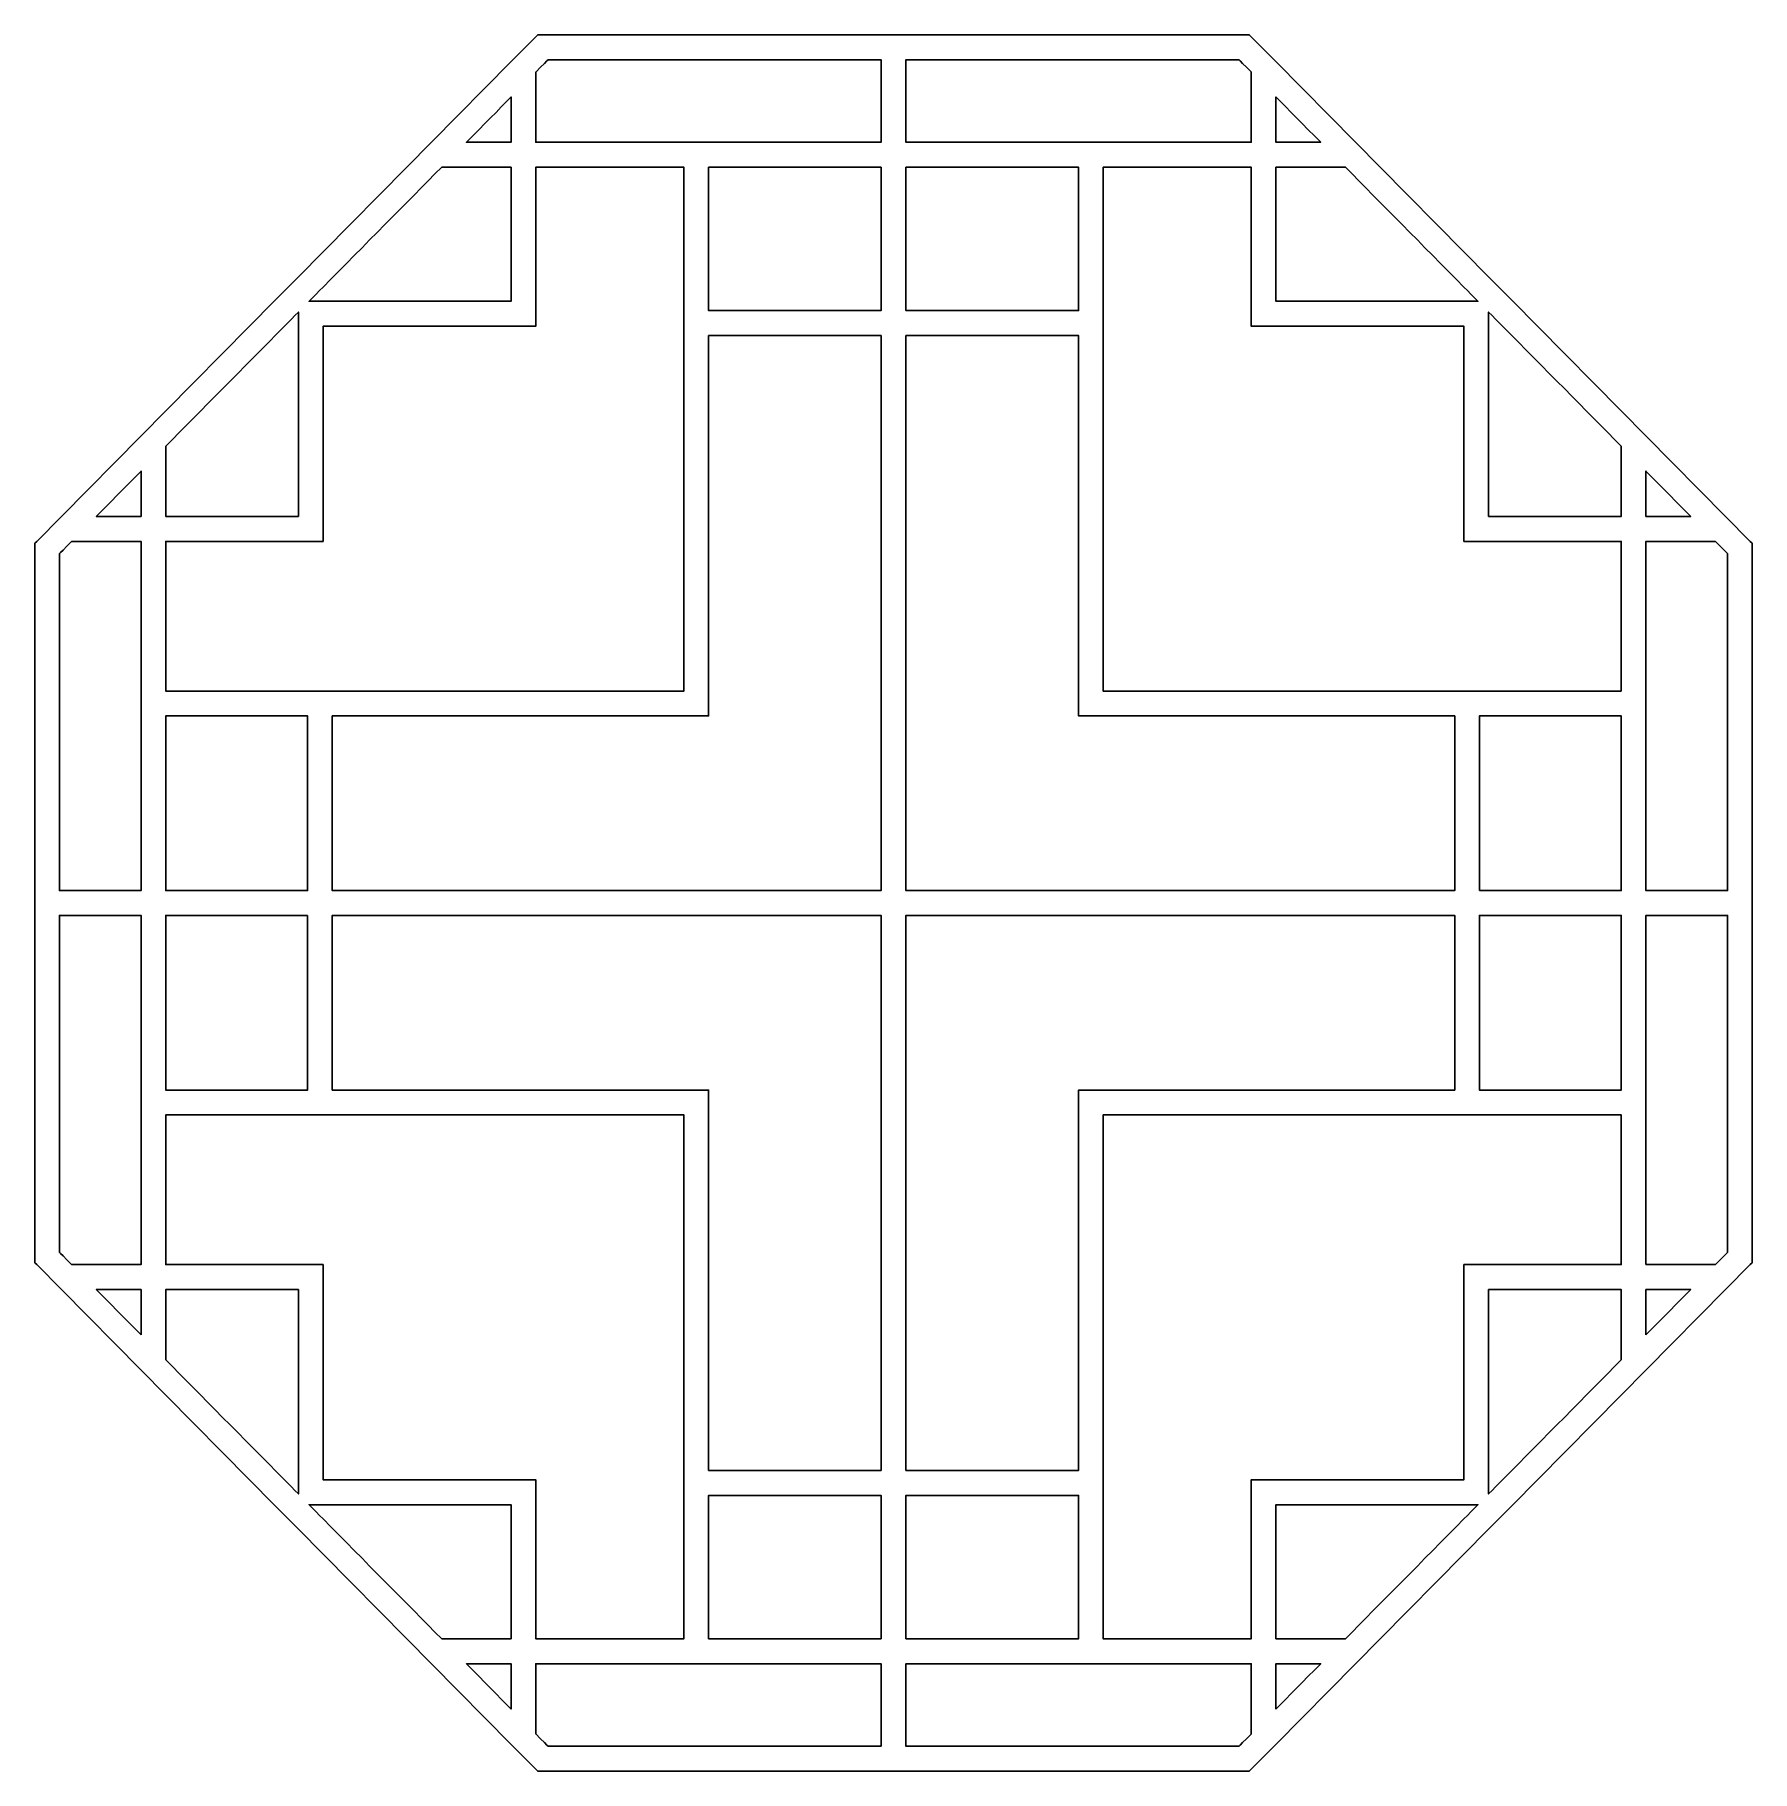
# Model space of a CAD drawing. Header units: centimetres. Extents: x -1.98 to 1.98, y -2 to 2.
import ezdxf

# ---------------------------------------------------------------- set-up
doc = ezdxf.new("R2010")
doc.units = ezdxf.units.CM
doc.header["$MEASUREMENT"] = 0
doc.layers.add('Layer 1', color=7, linetype='Continuous')

msp = doc.modelspace()

# ---------------------------------------------------------------- linework, layer by layer
at = {"layer": 'Layer 1', "color": 177}
for points, knots in [([(1.97412, 0.8333), (1.97412, 0.8333), (1.91723, 0.89082), (1.91723, 0.89082), (1.91723, 0.89082), (1.91723, 0.89082), (1.73347, 1.07664), (1.73347, 1.07664), (1.73347, 1.07664), (1.73347, 1.07664), (1.67659, 1.13391), (1.67659, 1.13391), (1.67659, 1.13391), (1.67659, 1.13391), (1.48393, 1.32898), (1.48393, 1.32898), (1.48393, 1.32898), (1.48393, 1.32898), (1.42704, 1.3865), (1.42704, 1.3865), (1.42704, 1.3865), (1.42704, 1.3865), (1.37115, 1.44302), (1.37115, 1.44302), (1.37115, 1.44302), (1.37115, 1.44302), (1.31427, 1.50029), (1.31427, 1.50029), (1.31427, 1.50029), (1.31427, 1.50029), (1.12136, 1.69536), (1.12136, 1.69536), (1.12136, 1.69536), (1.12136, 1.69536), (1.06472, 1.75289), (1.06472, 1.75289), (1.06472, 1.75289), (1.06472, 1.75289), (0.88096, 1.93871), (0.88096, 1.93871), (0.88096, 1.93871), (0.88096, 1.93871), (0.82408, 1.99597), (0.82408, 1.99597), (0.82408, 1.99597), (0.82408, 1.99597), (0.81963, 2.00073), (0.81963, 2.00073), (0.81963, 2.00073), (0.81963, 2.00073), (0.80775, 2.00073), (0.80775, 2.00073), (0.80775, 2.00073), (0.80775, 2.00073), (0.48302, 2.00073), (0.48302, 2.00073), (0.48302, 2.00073), (0.48302, 2.00073), (0.42639, 2.00073), (0.42639, 2.00073), (0.42639, 2.00073), (0.42639, 2.00073), (0.02845, 2.00073), (0.02845, 2.00073), (0.02845, 2.00073), (0.02845, 2.00073), (-0.02844, 2.00073), (-0.02844, 2.00073), (-0.02844, 2.00073), (-0.02844, 2.00073), (-0.42613, 2.00073), (-0.42613, 2.00073), (-0.42613, 2.00073), (-0.42613, 2.00073), (-0.48301, 2.00073), (-0.48301, 2.00073), (-0.48301, 2.00073), (-0.48301, 2.00073), (-0.81961, 2.00073), (-0.81961, 2.00073), (-0.81961, 2.00073), (-0.81961, 2.00073), (-0.82407, 1.99623), (-0.82407, 1.99623), (-0.82407, 1.99623), (-0.82407, 1.99623), (-0.88095, 1.93871), (-0.88095, 1.93871), (-0.88095, 1.93871), (-0.88095, 1.93871), (-1.06471, 1.75289), (-1.06471, 1.75289), (-1.06471, 1.75289), (-1.06471, 1.75289), (-1.12134, 1.69536), (-1.12134, 1.69536), (-1.12134, 1.69536), (-1.12134, 1.69536), (-1.31425, 1.50029), (-1.31425, 1.50029), (-1.31425, 1.50029), (-1.31425, 1.50029), (-1.37114, 1.44302), (-1.37114, 1.44302), (-1.37114, 1.44302), (-1.37114, 1.44302), (-1.42703, 1.3865), (-1.42703, 1.3865), (-1.42703, 1.3865), (-1.42703, 1.3865), (-1.48367, 1.32898), (-1.48367, 1.32898), (-1.48367, 1.32898), (-1.48367, 1.32898), (-1.67658, 1.13391), (-1.67658, 1.13391), (-1.67658, 1.13391), (-1.67658, 1.13391), (-1.73346, 1.07664), (-1.73346, 1.07664), (-1.73346, 1.07664), (-1.73346, 1.07664), (-1.91722, 0.89082), (-1.91722, 0.89082), (-1.91722, 0.89082), (-1.91722, 0.89082), (-1.97411, 0.8333), (-1.97411, 0.8333), (-1.97411, 0.8333), (-1.97411, 0.8333), (-1.97856, 0.8288), (-1.97856, 0.8288), (-1.97856, 0.8288), (-1.97856, 0.8288), (-1.97856, 0.48842), (-1.97856, 0.48842), (-1.97856, 0.48842), (-1.97856, 0.48842), (-1.97856, 0.43116), (-1.97856, 0.43116), (-1.97856, 0.43116), (-1.97856, 0.43116), (-1.97856, 0.02876), (-1.97856, 0.02876), (-1.97856, 0.02876), (-1.97856, 0.02876), (-1.97856, -0.02876), (-1.97856, -0.02876), (-1.97856, -0.02876), (-1.97856, -0.02876), (-1.97856, -0.43116), (-1.97856, -0.43116), (-1.97856, -0.43116), (-1.97856, -0.43116), (-1.97856, -0.48843), (-1.97856, -0.48843), (-1.97856, -0.48843), (-1.97856, -0.48843), (-1.97856, -0.82881), (-1.97856, -0.82881), (-1.97856, -0.82881), (-1.97856, -0.82881), (-1.97411, -0.83331), (-1.97411, -0.83331), (-1.97411, -0.83331), (-1.97411, -0.83331), (-1.91722, -0.89083), (-1.91722, -0.89083), (-1.91722, -0.89083), (-1.91722, -0.89083), (-1.73346, -1.07665), (-1.73346, -1.07665), (-1.73346, -1.07665), (-1.73346, -1.07665), (-1.67658, -1.13392), (-1.67658, -1.13392), (-1.67658, -1.13392), (-1.67658, -1.13392), (-1.48367, -1.32899), (-1.48367, -1.32899), (-1.48367, -1.32899), (-1.48367, -1.32899), (-1.42703, -1.38651), (-1.42703, -1.38651), (-1.42703, -1.38651), (-1.42703, -1.38651), (-1.37114, -1.44303), (-1.37114, -1.44303), (-1.37114, -1.44303), (-1.37114, -1.44303), (-1.31425, -1.5003), (-1.31425, -1.5003), (-1.31425, -1.5003), (-1.31425, -1.5003), (-1.12134, -1.69537), (-1.12134, -1.69537), (-1.12134, -1.69537), (-1.12134, -1.69537), (-1.06471, -1.75289), (-1.06471, -1.75289), (-1.06471, -1.75289), (-1.06471, -1.75289), (-0.88095, -1.93871), (-0.88095, -1.93871), (-0.88095, -1.93871), (-0.88095, -1.93871), (-0.82407, -1.99623), (-0.82407, -1.99623), (-0.82407, -1.99623), (-0.82407, -1.99623), (-0.81961, -2.00073), (-0.81961, -2.00073), (-0.81961, -2.00073), (-0.81961, -2.00073), (-0.48301, -2.00073), (-0.48301, -2.00073), (-0.48301, -2.00073), (-0.48301, -2.00073), (-0.42613, -2.00073), (-0.42613, -2.00073), (-0.42613, -2.00073), (-0.42613, -2.00073), (-0.02844, -2.00073), (-0.02844, -2.00073), (-0.02844, -2.00073), (-0.02844, -2.00073), (0.02845, -2.00073), (0.02845, -2.00073), (0.02845, -2.00073), (0.02845, -2.00073), (0.42639, -2.00073), (0.42639, -2.00073), (0.42639, -2.00073), (0.42639, -2.00073), (0.48302, -2.00073), (0.48302, -2.00073), (0.48302, -2.00073), (0.48302, -2.00073), (0.81963, -2.00073), (0.81963, -2.00073), (0.81963, -2.00073), (0.81963, -2.00073), (0.82408, -1.99598), (0.82408, -1.99598), (0.82408, -1.99598), (0.82408, -1.99598), (0.88096, -1.93871), (0.88096, -1.93871), (0.88096, -1.93871), (0.88096, -1.93871), (1.06472, -1.75289), (1.06472, -1.75289), (1.06472, -1.75289), (1.06472, -1.75289), (1.12136, -1.69537), (1.12136, -1.69537), (1.12136, -1.69537), (1.12136, -1.69537), (1.31427, -1.5003), (1.31427, -1.5003), (1.31427, -1.5003), (1.31427, -1.5003), (1.37115, -1.44303), (1.37115, -1.44303), (1.37115, -1.44303), (1.37115, -1.44303), (1.42704, -1.38651), (1.42704, -1.38651), (1.42704, -1.38651), (1.42704, -1.38651), (1.48393, -1.32899), (1.48393, -1.32899), (1.48393, -1.32899), (1.48393, -1.32899), (1.67659, -1.13392), (1.67659, -1.13392), (1.67659, -1.13392), (1.67659, -1.13392), (1.73347, -1.07665), (1.73347, -1.07665), (1.73347, -1.07665), (1.73347, -1.07665), (1.91723, -0.89083), (1.91723, -0.89083), (1.91723, -0.89083), (1.91723, -0.89083), (1.97412, -0.83331), (1.97412, -0.83331), (1.97412, -0.83331), (1.97412, -0.83331), (1.97857, -0.82881), (1.97857, -0.82881), (1.97857, -0.82881), (1.97857, -0.82881), (1.97857, -0.48843), (1.97857, -0.48843), (1.97857, -0.48843), (1.97857, -0.48843), (1.97857, -0.43116), (1.97857, -0.43116), (1.97857, -0.43116), (1.97857, -0.43116), (1.97857, -0.02876), (1.97857, -0.02876), (1.97857, -0.02876), (1.97857, -0.02876), (1.97857, 0.02876), (1.97857, 0.02876), (1.97857, 0.02876), (1.97857, 0.02876), (1.97857, 0.43116), (1.97857, 0.43116), (1.97857, 0.43116), (1.97857, 0.43116), (1.97857, 0.48842), (1.97857, 0.48842), (1.97857, 0.48842), (1.97857, 0.48842), (1.97857, 0.8288), (1.97857, 0.8288), (1.97857, 0.8288), (1.97857, 0.8288), (1.97412, 0.8333), (1.97412, 0.8333)], [0, 0, 0, 0, 0.0121951, 0.0121951, 0.0121951, 0.0121951, 0.0243902, 0.0243902, 0.0243902, 0.0243902, 0.0365854, 0.0365854, 0.0365854, 0.0365854, 0.0487805, 0.0487805, 0.0487805, 0.0487805, 0.0609756, 0.0609756, 0.0609756, 0.0609756, 0.0731707, 0.0731707, 0.0731707, 0.0731707, 0.0853659, 0.0853659, 0.0853659, 0.0853659, 0.097561, 0.097561, 0.097561, 0.097561, 0.1097561, 0.1097561, 0.1097561, 0.1097561, 0.1219512, 0.1219512, 0.1219512, 0.1219512, 0.1341463, 0.1341463, 0.1341463, 0.1341463, 0.1463415, 0.1463415, 0.1463415, 0.1463415, 0.1585366, 0.1585366, 0.1585366, 0.1585366, 0.1707317, 0.1707317, 0.1707317, 0.1707317, 0.1829268, 0.1829268, 0.1829268, 0.1829268, 0.195122, 0.195122, 0.195122, 0.195122, 0.2073171, 0.2073171, 0.2073171, 0.2073171, 0.2195122, 0.2195122, 0.2195122, 0.2195122, 0.2317073, 0.2317073, 0.2317073, 0.2317073, 0.2439024, 0.2439024, 0.2439024, 0.2439024, 0.2560976, 0.2560976, 0.2560976, 0.2560976, 0.2682927, 0.2682927, 0.2682927, 0.2682927, 0.2804878, 0.2804878, 0.2804878, 0.2804878, 0.2926829, 0.2926829, 0.2926829, 0.2926829, 0.304878, 0.304878, 0.304878, 0.304878, 0.3170732, 0.3170732, 0.3170732, 0.3170732, 0.3292683, 0.3292683, 0.3292683, 0.3292683, 0.3414634, 0.3414634, 0.3414634, 0.3414634, 0.3536585, 0.3536585, 0.3536585, 0.3536585, 0.3658537, 0.3658537, 0.3658537, 0.3658537, 0.3780488, 0.3780488, 0.3780488, 0.3780488, 0.3902439, 0.3902439, 0.3902439, 0.3902439, 0.402439, 0.402439, 0.402439, 0.402439, 0.4146341, 0.4146341, 0.4146341, 0.4146341, 0.4268293, 0.4268293, 0.4268293, 0.4268293, 0.4390244, 0.4390244, 0.4390244, 0.4390244, 0.4512195, 0.4512195, 0.4512195, 0.4512195, 0.4634146, 0.4634146, 0.4634146, 0.4634146, 0.4756098, 0.4756098, 0.4756098, 0.4756098, 0.4878049, 0.4878049, 0.4878049, 0.4878049, 0.5, 0.5, 0.5, 0.5, 0.5121951, 0.5121951, 0.5121951, 0.5121951, 0.5243902, 0.5243902, 0.5243902, 0.5243902, 0.5365854, 0.5365854, 0.5365854, 0.5365854, 0.5487805, 0.5487805, 0.5487805, 0.5487805, 0.5609756, 0.5609756, 0.5609756, 0.5609756, 0.5731707, 0.5731707, 0.5731707, 0.5731707, 0.5853659, 0.5853659, 0.5853659, 0.5853659, 0.597561, 0.597561, 0.597561, 0.597561, 0.6097561, 0.6097561, 0.6097561, 0.6097561, 0.6219512, 0.6219512, 0.6219512, 0.6219512, 0.6341463, 0.6341463, 0.6341463, 0.6341463, 0.6463415, 0.6463415, 0.6463415, 0.6463415, 0.6585366, 0.6585366, 0.6585366, 0.6585366, 0.6707317, 0.6707317, 0.6707317, 0.6707317, 0.6829268, 0.6829268, 0.6829268, 0.6829268, 0.695122, 0.695122, 0.695122, 0.695122, 0.7073171, 0.7073171, 0.7073171, 0.7073171, 0.7195122, 0.7195122, 0.7195122, 0.7195122, 0.7317073, 0.7317073, 0.7317073, 0.7317073, 0.7439024, 0.7439024, 0.7439024, 0.7439024, 0.7560976, 0.7560976, 0.7560976, 0.7560976, 0.7682927, 0.7682927, 0.7682927, 0.7682927, 0.7804878, 0.7804878, 0.7804878, 0.7804878, 0.7926829, 0.7926829, 0.7926829, 0.7926829, 0.804878, 0.804878, 0.804878, 0.804878, 0.8170732, 0.8170732, 0.8170732, 0.8170732, 0.8292683, 0.8292683, 0.8292683, 0.8292683, 0.8414634, 0.8414634, 0.8414634, 0.8414634, 0.8536585, 0.8536585, 0.8536585, 0.8536585, 0.8658537, 0.8658537, 0.8658537, 0.8658537, 0.8780488, 0.8780488, 0.8780488, 0.8780488, 0.8902439, 0.8902439, 0.8902439, 0.8902439, 0.902439, 0.902439, 0.902439, 0.902439, 0.9146341, 0.9146341, 0.9146341, 0.9146341, 0.9268293, 0.9268293, 0.9268293, 0.9268293, 0.9390244, 0.9390244, 0.9390244, 0.9390244, 0.9512195, 0.9512195, 0.9512195, 0.9512195, 0.9634146, 0.9634146, 0.9634146, 0.9634146, 0.9756098, 0.9756098, 0.9756098, 0.9756098, 1, 1, 1, 1]), ([(-0.79587, 1.94321), (-0.79587, 1.94321), (-0.7934, 1.94321), (-0.7934, 1.94321), (-0.7934, 1.94321), (-0.7934, 1.94321), (-0.78796, 1.94321), (-0.78796, 1.94321), (-0.78796, 1.94321), (-0.78796, 1.94321), (-0.78004, 1.94321), (-0.78004, 1.94321), (-0.78004, 1.94321), (-0.78004, 1.94321), (-0.76966, 1.94321), (-0.76966, 1.94321), (-0.76966, 1.94321), (-0.76966, 1.94321), (-0.75679, 1.94321), (-0.75679, 1.94321), (-0.75679, 1.94321), (-0.75679, 1.94321), (-0.74146, 1.94321), (-0.74146, 1.94321), (-0.74146, 1.94321), (-0.74146, 1.94321), (-0.7239, 1.94321), (-0.7239, 1.94321), (-0.7239, 1.94321), (-0.7239, 1.94321), (-0.70436, 1.94321), (-0.70436, 1.94321), (-0.70436, 1.94321), (-0.70436, 1.94321), (-0.68285, 1.94321), (-0.68285, 1.94321), (-0.68285, 1.94321), (-0.68285, 1.94321), (-0.65935, 1.94321), (-0.65935, 1.94321), (-0.65935, 1.94321), (-0.65935, 1.94321), (-0.63388, 1.94321), (-0.63388, 1.94321), (-0.63388, 1.94321), (-0.63388, 1.94321), (-0.60667, 1.94321), (-0.60667, 1.94321), (-0.60667, 1.94321), (-0.60667, 1.94321), (-0.57798, 1.94321), (-0.57798, 1.94321), (-0.57798, 1.94321), (-0.57798, 1.94321), (-0.54781, 1.94321), (-0.54781, 1.94321), (-0.54781, 1.94321), (-0.54781, 1.94321), (-0.51615, 1.94321), (-0.51615, 1.94321), (-0.51615, 1.94321), (-0.51615, 1.94321), (-0.48301, 1.94321), (-0.48301, 1.94321), (-0.48301, 1.94321), (-0.48301, 1.94321), (-0.47609, 1.94321), (-0.47609, 1.94321), (-0.47609, 1.94321), (-0.47609, 1.94321), (-0.46916, 1.94321), (-0.46916, 1.94321), (-0.46916, 1.94321), (-0.46916, 1.94321), (-0.46199, 1.94321), (-0.46199, 1.94321), (-0.46199, 1.94321), (-0.46199, 1.94321), (-0.45506, 1.94321), (-0.45506, 1.94321), (-0.45506, 1.94321), (-0.45506, 1.94321), (-0.44789, 1.94321), (-0.44789, 1.94321), (-0.44789, 1.94321), (-0.44789, 1.94321), (-0.44072, 1.94321), (-0.44072, 1.94321), (-0.44072, 1.94321), (-0.44072, 1.94321), (-0.43355, 1.94321), (-0.43355, 1.94321), (-0.43355, 1.94321), (-0.43355, 1.94321), (-0.42613, 1.94321), (-0.42613, 1.94321), (-0.42613, 1.94321), (-0.42613, 1.94321), (-0.40338, 1.94321), (-0.40338, 1.94321), (-0.40338, 1.94321), (-0.40338, 1.94321), (-0.38037, 1.94321), (-0.38037, 1.94321), (-0.38037, 1.94321), (-0.38037, 1.94321), (-0.35688, 1.94321), (-0.35688, 1.94321), (-0.35688, 1.94321), (-0.35688, 1.94321), (-0.33314, 1.94321), (-0.33314, 1.94321), (-0.33314, 1.94321), (-0.33314, 1.94321), (-0.3089, 1.94321), (-0.3089, 1.94321), (-0.3089, 1.94321), (-0.3089, 1.94321), (-0.28441, 1.94321), (-0.28441, 1.94321), (-0.28441, 1.94321), (-0.28441, 1.94321), (-0.25968, 1.94321), (-0.25968, 1.94321), (-0.25968, 1.94321), (-0.25968, 1.94321), (-0.2347, 1.94321), (-0.2347, 1.94321), (-0.2347, 1.94321), (-0.2347, 1.94321), (-0.20948, 1.94321), (-0.20948, 1.94321), (-0.20948, 1.94321), (-0.20948, 1.94321), (-0.184, 1.94321), (-0.184, 1.94321), (-0.184, 1.94321), (-0.184, 1.94321), (-0.15828, 1.94321), (-0.15828, 1.94321), (-0.15828, 1.94321), (-0.15828, 1.94321), (-0.13256, 1.94321), (-0.13256, 1.94321), (-0.13256, 1.94321), (-0.13256, 1.94321), (-0.10659, 1.94321), (-0.10659, 1.94321), (-0.10659, 1.94321), (-0.10659, 1.94321), (-0.08062, 1.94321), (-0.08062, 1.94321), (-0.08062, 1.94321), (-0.08062, 1.94321), (-0.0544, 1.94321), (-0.0544, 1.94321), (-0.0544, 1.94321), (-0.0544, 1.94321), (-0.02844, 1.94321), (-0.02844, 1.94321), (-0.02844, 1.94321), (-0.02844, 1.94321), (-0.02844, 1.75289), (-0.02844, 1.75289), (-0.02844, 1.75289), (-0.02844, 1.75289), (-0.42613, 1.75289), (-0.42613, 1.75289), (-0.42613, 1.75289), (-0.42613, 1.75289), (-0.48301, 1.75289), (-0.48301, 1.75289), (-0.48301, 1.75289), (-0.48301, 1.75289), (-0.82407, 1.75289), (-0.82407, 1.75289), (-0.82407, 1.75289), (-0.82407, 1.75289), (-0.82407, 1.9147), (-0.82407, 1.9147), (-0.82407, 1.9147), (-0.82407, 1.9147), (-0.81294, 1.9262), (-0.81294, 1.9262), (-0.81294, 1.9262), (-0.81294, 1.9262), (-0.80428, 1.9347), (-0.80428, 1.9347), (-0.80428, 1.9347), (-0.80428, 1.9347), (-0.79859, 1.94045), (-0.79859, 1.94045), (-0.79859, 1.94045), (-0.79859, 1.94045), (-0.79587, 1.94321), (-0.79587, 1.94321), (-0.79587, 1.94321), (-0.79587, 1.94321), (-0.79587, 1.94321), (-0.79587, 1.94321)], [0, 0, 0, 0, 0.0196078, 0.0196078, 0.0196078, 0.0196078, 0.0392157, 0.0392157, 0.0392157, 0.0392157, 0.0588235, 0.0588235, 0.0588235, 0.0588235, 0.0784314, 0.0784314, 0.0784314, 0.0784314, 0.0980392, 0.0980392, 0.0980392, 0.0980392, 0.1176471, 0.1176471, 0.1176471, 0.1176471, 0.1372549, 0.1372549, 0.1372549, 0.1372549, 0.1568627, 0.1568627, 0.1568627, 0.1568627, 0.1764706, 0.1764706, 0.1764706, 0.1764706, 0.1960784, 0.1960784, 0.1960784, 0.1960784, 0.2156863, 0.2156863, 0.2156863, 0.2156863, 0.2352941, 0.2352941, 0.2352941, 0.2352941, 0.254902, 0.254902, 0.254902, 0.254902, 0.2745098, 0.2745098, 0.2745098, 0.2745098, 0.2941176, 0.2941176, 0.2941176, 0.2941176, 0.3137255, 0.3137255, 0.3137255, 0.3137255, 0.3333333, 0.3333333, 0.3333333, 0.3333333, 0.3529412, 0.3529412, 0.3529412, 0.3529412, 0.372549, 0.372549, 0.372549, 0.372549, 0.3921569, 0.3921569, 0.3921569, 0.3921569, 0.4117647, 0.4117647, 0.4117647, 0.4117647, 0.4313725, 0.4313725, 0.4313725, 0.4313725, 0.4509804, 0.4509804, 0.4509804, 0.4509804, 0.4705882, 0.4705882, 0.4705882, 0.4705882, 0.4901961, 0.4901961, 0.4901961, 0.4901961, 0.5098039, 0.5098039, 0.5098039, 0.5098039, 0.5294118, 0.5294118, 0.5294118, 0.5294118, 0.5490196, 0.5490196, 0.5490196, 0.5490196, 0.5686275, 0.5686275, 0.5686275, 0.5686275, 0.5882353, 0.5882353, 0.5882353, 0.5882353, 0.6078431, 0.6078431, 0.6078431, 0.6078431, 0.627451, 0.627451, 0.627451, 0.627451, 0.6470588, 0.6470588, 0.6470588, 0.6470588, 0.6666667, 0.6666667, 0.6666667, 0.6666667, 0.6862745, 0.6862745, 0.6862745, 0.6862745, 0.7058824, 0.7058824, 0.7058824, 0.7058824, 0.7254902, 0.7254902, 0.7254902, 0.7254902, 0.745098, 0.745098, 0.745098, 0.745098, 0.7647059, 0.7647059, 0.7647059, 0.7647059, 0.7843137, 0.7843137, 0.7843137, 0.7843137, 0.8039216, 0.8039216, 0.8039216, 0.8039216, 0.8235294, 0.8235294, 0.8235294, 0.8235294, 0.8431373, 0.8431373, 0.8431373, 0.8431373, 0.8627451, 0.8627451, 0.8627451, 0.8627451, 0.8823529, 0.8823529, 0.8823529, 0.8823529, 0.9019608, 0.9019608, 0.9019608, 0.9019608, 0.9215686, 0.9215686, 0.9215686, 0.9215686, 0.9411765, 0.9411765, 0.9411765, 0.9411765, 0.9607843, 0.9607843, 0.9607843, 0.9607843, 1, 1, 1, 1]), ([(0.02845, 1.94321), (0.02845, 1.94321), (0.05466, 1.94321), (0.05466, 1.94321), (0.05466, 1.94321), (0.05466, 1.94321), (0.08063, 1.94321), (0.08063, 1.94321), (0.08063, 1.94321), (0.08063, 1.94321), (0.1066, 1.94321), (0.1066, 1.94321), (0.1066, 1.94321), (0.1066, 1.94321), (0.13257, 1.94321), (0.13257, 1.94321), (0.13257, 1.94321), (0.13257, 1.94321), (0.15829, 1.94321), (0.15829, 1.94321), (0.15829, 1.94321), (0.15829, 1.94321), (0.18401, 1.94321), (0.18401, 1.94321), (0.18401, 1.94321), (0.18401, 1.94321), (0.20948, 1.94321), (0.20948, 1.94321), (0.20948, 1.94321), (0.20948, 1.94321), (0.23471, 1.94321), (0.23471, 1.94321), (0.23471, 1.94321), (0.23471, 1.94321), (0.25969, 1.94321), (0.25969, 1.94321), (0.25969, 1.94321), (0.25969, 1.94321), (0.28442, 1.94321), (0.28442, 1.94321), (0.28442, 1.94321), (0.28442, 1.94321), (0.30891, 1.94321), (0.30891, 1.94321), (0.30891, 1.94321), (0.30891, 1.94321), (0.33314, 1.94321), (0.33314, 1.94321), (0.33314, 1.94321), (0.33314, 1.94321), (0.35689, 1.94321), (0.35689, 1.94321), (0.35689, 1.94321), (0.35689, 1.94321), (0.38038, 1.94321), (0.38038, 1.94321), (0.38038, 1.94321), (0.38038, 1.94321), (0.40363, 1.94321), (0.40363, 1.94321), (0.40363, 1.94321), (0.40363, 1.94321), (0.42639, 1.94321), (0.42639, 1.94321), (0.42639, 1.94321), (0.42639, 1.94321), (0.43356, 1.94321), (0.43356, 1.94321), (0.43356, 1.94321), (0.43356, 1.94321), (0.44073, 1.94321), (0.44073, 1.94321), (0.44073, 1.94321), (0.44073, 1.94321), (0.4479, 1.94321), (0.4479, 1.94321), (0.4479, 1.94321), (0.4479, 1.94321), (0.45508, 1.94321), (0.45508, 1.94321), (0.45508, 1.94321), (0.45508, 1.94321), (0.46225, 1.94321), (0.46225, 1.94321), (0.46225, 1.94321), (0.46225, 1.94321), (0.46917, 1.94321), (0.46917, 1.94321), (0.46917, 1.94321), (0.46917, 1.94321), (0.4761, 1.94321), (0.4761, 1.94321), (0.4761, 1.94321), (0.4761, 1.94321), (0.48302, 1.94321), (0.48302, 1.94321), (0.48302, 1.94321), (0.48302, 1.94321), (0.51616, 1.94321), (0.51616, 1.94321), (0.51616, 1.94321), (0.51616, 1.94321), (0.54782, 1.94321), (0.54782, 1.94321), (0.54782, 1.94321), (0.54782, 1.94321), (0.57824, 1.94321), (0.57824, 1.94321), (0.57824, 1.94321), (0.57824, 1.94321), (0.60693, 1.94321), (0.60693, 1.94321), (0.60693, 1.94321), (0.60693, 1.94321), (0.63389, 1.94321), (0.63389, 1.94321), (0.63389, 1.94321), (0.63389, 1.94321), (0.65936, 1.94321), (0.65936, 1.94321), (0.65936, 1.94321), (0.65936, 1.94321), (0.68286, 1.94321), (0.68286, 1.94321), (0.68286, 1.94321), (0.68286, 1.94321), (0.70437, 1.94321), (0.70437, 1.94321), (0.70437, 1.94321), (0.70437, 1.94321), (0.72416, 1.94321), (0.72416, 1.94321), (0.72416, 1.94321), (0.72416, 1.94321), (0.74147, 1.94321), (0.74147, 1.94321), (0.74147, 1.94321), (0.74147, 1.94321), (0.75681, 1.94321), (0.75681, 1.94321), (0.75681, 1.94321), (0.75681, 1.94321), (0.76967, 1.94321), (0.76967, 1.94321), (0.76967, 1.94321), (0.76967, 1.94321), (0.78005, 1.94321), (0.78005, 1.94321), (0.78005, 1.94321), (0.78005, 1.94321), (0.78797, 1.94321), (0.78797, 1.94321), (0.78797, 1.94321), (0.78797, 1.94321), (0.79341, 1.94321), (0.79341, 1.94321), (0.79341, 1.94321), (0.79341, 1.94321), (0.79613, 1.94321), (0.79613, 1.94321), (0.79613, 1.94321), (0.79613, 1.94321), (0.7986, 1.94045), (0.7986, 1.94045), (0.7986, 1.94045), (0.7986, 1.94045), (0.80429, 1.9347), (0.80429, 1.9347), (0.80429, 1.9347), (0.80429, 1.9347), (0.81295, 1.9262), (0.81295, 1.9262), (0.81295, 1.9262), (0.81295, 1.9262), (0.82408, 1.91495), (0.82408, 1.91495), (0.82408, 1.91495), (0.82408, 1.91495), (0.82408, 1.75289), (0.82408, 1.75289), (0.82408, 1.75289), (0.82408, 1.75289), (0.48302, 1.75289), (0.48302, 1.75289), (0.48302, 1.75289), (0.48302, 1.75289), (0.42639, 1.75289), (0.42639, 1.75289), (0.42639, 1.75289), (0.42639, 1.75289), (0.02845, 1.75289), (0.02845, 1.75289), (0.02845, 1.75289), (0.02845, 1.75289), (0.02845, 1.94321), (0.02845, 1.94321), (0.02845, 1.94321), (0.02845, 1.94321), (0.02845, 1.94321), (0.02845, 1.94321)], [0, 0, 0, 0, 0.0196078, 0.0196078, 0.0196078, 0.0196078, 0.0392157, 0.0392157, 0.0392157, 0.0392157, 0.0588235, 0.0588235, 0.0588235, 0.0588235, 0.0784314, 0.0784314, 0.0784314, 0.0784314, 0.0980392, 0.0980392, 0.0980392, 0.0980392, 0.1176471, 0.1176471, 0.1176471, 0.1176471, 0.1372549, 0.1372549, 0.1372549, 0.1372549, 0.1568627, 0.1568627, 0.1568627, 0.1568627, 0.1764706, 0.1764706, 0.1764706, 0.1764706, 0.1960784, 0.1960784, 0.1960784, 0.1960784, 0.2156863, 0.2156863, 0.2156863, 0.2156863, 0.2352941, 0.2352941, 0.2352941, 0.2352941, 0.254902, 0.254902, 0.254902, 0.254902, 0.2745098, 0.2745098, 0.2745098, 0.2745098, 0.2941176, 0.2941176, 0.2941176, 0.2941176, 0.3137255, 0.3137255, 0.3137255, 0.3137255, 0.3333333, 0.3333333, 0.3333333, 0.3333333, 0.3529412, 0.3529412, 0.3529412, 0.3529412, 0.372549, 0.372549, 0.372549, 0.372549, 0.3921569, 0.3921569, 0.3921569, 0.3921569, 0.4117647, 0.4117647, 0.4117647, 0.4117647, 0.4313725, 0.4313725, 0.4313725, 0.4313725, 0.4509804, 0.4509804, 0.4509804, 0.4509804, 0.4705882, 0.4705882, 0.4705882, 0.4705882, 0.4901961, 0.4901961, 0.4901961, 0.4901961, 0.5098039, 0.5098039, 0.5098039, 0.5098039, 0.5294118, 0.5294118, 0.5294118, 0.5294118, 0.5490196, 0.5490196, 0.5490196, 0.5490196, 0.5686275, 0.5686275, 0.5686275, 0.5686275, 0.5882353, 0.5882353, 0.5882353, 0.5882353, 0.6078431, 0.6078431, 0.6078431, 0.6078431, 0.627451, 0.627451, 0.627451, 0.627451, 0.6470588, 0.6470588, 0.6470588, 0.6470588, 0.6666667, 0.6666667, 0.6666667, 0.6666667, 0.6862745, 0.6862745, 0.6862745, 0.6862745, 0.7058824, 0.7058824, 0.7058824, 0.7058824, 0.7254902, 0.7254902, 0.7254902, 0.7254902, 0.745098, 0.745098, 0.745098, 0.745098, 0.7647059, 0.7647059, 0.7647059, 0.7647059, 0.7843137, 0.7843137, 0.7843137, 0.7843137, 0.8039216, 0.8039216, 0.8039216, 0.8039216, 0.8235294, 0.8235294, 0.8235294, 0.8235294, 0.8431373, 0.8431373, 0.8431373, 0.8431373, 0.8627451, 0.8627451, 0.8627451, 0.8627451, 0.8823529, 0.8823529, 0.8823529, 0.8823529, 0.9019608, 0.9019608, 0.9019608, 0.9019608, 0.9215686, 0.9215686, 0.9215686, 0.9215686, 0.9411765, 0.9411765, 0.9411765, 0.9411765, 0.9607843, 0.9607843, 0.9607843, 0.9607843, 1, 1, 1, 1]), ([(-0.88095, 1.85742), (-0.88095, 1.85742), (-0.88095, 1.75289), (-0.88095, 1.75289), (-0.88095, 1.75289), (-0.88095, 1.75289), (-0.98408, 1.75289), (-0.98408, 1.75289), (-0.98408, 1.75289), (-0.98408, 1.75289), (-0.96949, 1.76764), (-0.96949, 1.76764), (-0.96949, 1.76764), (-0.96949, 1.76764), (-0.95539, 1.7819), (-0.95539, 1.7819), (-0.95539, 1.7819), (-0.95539, 1.7819), (-0.94179, 1.7959), (-0.94179, 1.7959), (-0.94179, 1.7959), (-0.94179, 1.7959), (-0.92843, 1.80916), (-0.92843, 1.80916), (-0.92843, 1.80916), (-0.92843, 1.80916), (-0.91582, 1.82191), (-0.91582, 1.82191), (-0.91582, 1.82191), (-0.91582, 1.82191), (-0.9037, 1.83442), (-0.9037, 1.83442), (-0.9037, 1.83442), (-0.9037, 1.83442), (-0.89208, 1.84617), (-0.89208, 1.84617), (-0.89208, 1.84617), (-0.89208, 1.84617), (-0.88095, 1.85742), (-0.88095, 1.85742), (-0.88095, 1.85742), (-0.88095, 1.85742), (-0.88095, 1.85742), (-0.88095, 1.85742)], [0, 0, 0, 0, 0.0833333, 0.0833333, 0.0833333, 0.0833333, 0.1666667, 0.1666667, 0.1666667, 0.1666667, 0.25, 0.25, 0.25, 0.25, 0.3333333, 0.3333333, 0.3333333, 0.3333333, 0.4166667, 0.4166667, 0.4166667, 0.4166667, 0.5, 0.5, 0.5, 0.5, 0.5833333, 0.5833333, 0.5833333, 0.5833333, 0.6666667, 0.6666667, 0.6666667, 0.6666667, 0.75, 0.75, 0.75, 0.75, 0.8333333, 0.8333333, 0.8333333, 0.8333333, 1, 1, 1, 1]), ([(0.98434, 1.75289), (0.98434, 1.75289), (0.88096, 1.75289), (0.88096, 1.75289), (0.88096, 1.75289), (0.88096, 1.75289), (0.88096, 1.85742), (0.88096, 1.85742), (0.88096, 1.85742), (0.88096, 1.85742), (0.89209, 1.84617), (0.89209, 1.84617), (0.89209, 1.84617), (0.89209, 1.84617), (0.90371, 1.83442), (0.90371, 1.83442), (0.90371, 1.83442), (0.90371, 1.83442), (0.91583, 1.82216), (0.91583, 1.82216), (0.91583, 1.82216), (0.91583, 1.82216), (0.92869, 1.80916), (0.92869, 1.80916), (0.92869, 1.80916), (0.92869, 1.80916), (0.9418, 1.7959), (0.9418, 1.7959), (0.9418, 1.7959), (0.9418, 1.7959), (0.9554, 1.7819), (0.9554, 1.7819), (0.9554, 1.7819), (0.9554, 1.7819), (0.96975, 1.76764), (0.96975, 1.76764), (0.96975, 1.76764), (0.96975, 1.76764), (0.98434, 1.75289), (0.98434, 1.75289), (0.98434, 1.75289), (0.98434, 1.75289), (0.98434, 1.75289), (0.98434, 1.75289)], [0, 0, 0, 0, 0.0833333, 0.0833333, 0.0833333, 0.0833333, 0.1666667, 0.1666667, 0.1666667, 0.1666667, 0.25, 0.25, 0.25, 0.25, 0.3333333, 0.3333333, 0.3333333, 0.3333333, 0.4166667, 0.4166667, 0.4166667, 0.4166667, 0.5, 0.5, 0.5, 0.5, 0.5833333, 0.5833333, 0.5833333, 0.5833333, 0.6666667, 0.6666667, 0.6666667, 0.6666667, 0.75, 0.75, 0.75, 0.75, 0.8333333, 0.8333333, 0.8333333, 0.8333333, 1, 1, 1, 1]), ([(-1.31425, 0.89082), (-1.31425, 0.89082), (-1.31425, 1.32898), (-1.31425, 1.32898), (-1.31425, 1.32898), (-1.31425, 1.32898), (-0.88095, 1.32898), (-0.88095, 1.32898), (-0.88095, 1.32898), (-0.88095, 1.32898), (-0.82407, 1.32898), (-0.82407, 1.32898), (-0.82407, 1.32898), (-0.82407, 1.32898), (-0.82407, 1.3865), (-0.82407, 1.3865), (-0.82407, 1.3865), (-0.82407, 1.3865), (-0.82407, 1.69536), (-0.82407, 1.69536), (-0.82407, 1.69536), (-0.82407, 1.69536), (-0.48301, 1.69536), (-0.48301, 1.69536), (-0.48301, 1.69536), (-0.48301, 1.69536), (-0.48301, 1.3865), (-0.48301, 1.3865), (-0.48301, 1.3865), (-0.48301, 1.3865), (-0.48301, 1.365), (-0.48301, 1.365), (-0.48301, 1.365), (-0.48301, 1.365), (-0.48301, 1.32898), (-0.48301, 1.32898), (-0.48301, 1.32898), (-0.48301, 1.32898), (-0.48301, 1.30748), (-0.48301, 1.30748), (-0.48301, 1.30748), (-0.48301, 1.30748), (-0.48301, 0.89082), (-0.48301, 0.89082), (-0.48301, 0.89082), (-0.48301, 0.89082), (-0.48301, 0.8333), (-0.48301, 0.8333), (-0.48301, 0.8333), (-0.48301, 0.8333), (-0.48301, 0.48842), (-0.48301, 0.48842), (-0.48301, 0.48842), (-0.48301, 0.48842), (-0.82407, 0.48842), (-0.82407, 0.48842), (-0.82407, 0.48842), (-0.82407, 0.48842), (-0.88095, 0.48842), (-0.88095, 0.48842), (-0.88095, 0.48842), (-0.88095, 0.48842), (-1.29299, 0.48842), (-1.29299, 0.48842), (-1.29299, 0.48842), (-1.29299, 0.48842), (-1.31425, 0.48842), (-1.31425, 0.48842), (-1.31425, 0.48842), (-1.31425, 0.48842), (-1.34987, 0.48842), (-1.34987, 0.48842), (-1.34987, 0.48842), (-1.34987, 0.48842), (-1.37114, 0.48842), (-1.37114, 0.48842), (-1.37114, 0.48842), (-1.37114, 0.48842), (-1.67658, 0.48842), (-1.67658, 0.48842), (-1.67658, 0.48842), (-1.67658, 0.48842), (-1.67658, 0.8333), (-1.67658, 0.8333), (-1.67658, 0.8333), (-1.67658, 0.8333), (-1.37114, 0.8333), (-1.37114, 0.8333), (-1.37114, 0.8333), (-1.37114, 0.8333), (-1.31425, 0.8333), (-1.31425, 0.8333), (-1.31425, 0.8333), (-1.31425, 0.8333), (-1.31425, 0.89082), (-1.31425, 0.89082)], [0, 0, 0, 0, 0.04, 0.04, 0.04, 0.04, 0.08, 0.08, 0.08, 0.08, 0.12, 0.12, 0.12, 0.12, 0.16, 0.16, 0.16, 0.16, 0.2, 0.2, 0.2, 0.2, 0.24, 0.24, 0.24, 0.24, 0.28, 0.28, 0.28, 0.28, 0.32, 0.32, 0.32, 0.32, 0.36, 0.36, 0.36, 0.36, 0.4, 0.4, 0.4, 0.4, 0.44, 0.44, 0.44, 0.44, 0.48, 0.48, 0.48, 0.48, 0.52, 0.52, 0.52, 0.52, 0.56, 0.56, 0.56, 0.56, 0.6, 0.6, 0.6, 0.6, 0.64, 0.64, 0.64, 0.64, 0.68, 0.68, 0.68, 0.68, 0.72, 0.72, 0.72, 0.72, 0.76, 0.76, 0.76, 0.76, 0.8, 0.8, 0.8, 0.8, 0.84, 0.84, 0.84, 0.84, 0.88, 0.88, 0.88, 0.88, 0.92, 0.92, 0.92, 0.92, 1, 1, 1, 1]), ([(-1.31425, 1.41902), (-1.31425, 1.41902), (-1.2962, 1.43752), (-1.2962, 1.43752), (-1.2962, 1.43752), (-1.2962, 1.43752), (-1.27815, 1.45578), (-1.27815, 1.45578), (-1.27815, 1.45578), (-1.27815, 1.45578), (-1.26009, 1.47378), (-1.26009, 1.47378), (-1.26009, 1.47378), (-1.26009, 1.47378), (-1.24229, 1.49204), (-1.24229, 1.49204), (-1.24229, 1.49204), (-1.24229, 1.49204), (-1.22448, 1.5098), (-1.22448, 1.5098), (-1.22448, 1.5098), (-1.22448, 1.5098), (-1.20692, 1.5278), (-1.20692, 1.5278), (-1.20692, 1.5278), (-1.20692, 1.5278), (-1.18936, 1.54531), (-1.18936, 1.54531), (-1.18936, 1.54531), (-1.18936, 1.54531), (-1.17205, 1.56307), (-1.17205, 1.56307), (-1.17205, 1.56307), (-1.17205, 1.56307), (-1.15498, 1.58032), (-1.15498, 1.58032), (-1.15498, 1.58032), (-1.15498, 1.58032), (-1.13792, 1.59758), (-1.13792, 1.59758), (-1.13792, 1.59758), (-1.13792, 1.59758), (-1.1211, 1.61434), (-1.1211, 1.61434), (-1.1211, 1.61434), (-1.1211, 1.61434), (-1.10453, 1.63109), (-1.10453, 1.63109), (-1.10453, 1.63109), (-1.10453, 1.63109), (-1.0882, 1.6476), (-1.0882, 1.6476), (-1.0882, 1.6476), (-1.0882, 1.6476), (-1.07238, 1.66385), (-1.07238, 1.66385), (-1.07238, 1.66385), (-1.07238, 1.66385), (-1.05655, 1.67986), (-1.05655, 1.67986), (-1.05655, 1.67986), (-1.05655, 1.67986), (-1.04097, 1.69536), (-1.04097, 1.69536), (-1.04097, 1.69536), (-1.04097, 1.69536), (-0.88095, 1.69536), (-0.88095, 1.69536), (-0.88095, 1.69536), (-0.88095, 1.69536), (-0.88095, 1.3865), (-0.88095, 1.3865), (-0.88095, 1.3865), (-0.88095, 1.3865), (-1.31425, 1.3865), (-1.31425, 1.3865), (-1.31425, 1.3865), (-1.31425, 1.3865), (-1.34641, 1.3865), (-1.34641, 1.3865), (-1.34641, 1.3865), (-1.34641, 1.3865), (-1.33849, 1.39476), (-1.33849, 1.39476), (-1.33849, 1.39476), (-1.33849, 1.39476), (-1.33033, 1.40276), (-1.33033, 1.40276), (-1.33033, 1.40276), (-1.33033, 1.40276), (-1.32242, 1.41101), (-1.32242, 1.41101), (-1.32242, 1.41101), (-1.32242, 1.41101), (-1.31425, 1.41902), (-1.31425, 1.41902)], [0, 0, 0, 0, 0.04, 0.04, 0.04, 0.04, 0.08, 0.08, 0.08, 0.08, 0.12, 0.12, 0.12, 0.12, 0.16, 0.16, 0.16, 0.16, 0.2, 0.2, 0.2, 0.2, 0.24, 0.24, 0.24, 0.24, 0.28, 0.28, 0.28, 0.28, 0.32, 0.32, 0.32, 0.32, 0.36, 0.36, 0.36, 0.36, 0.4, 0.4, 0.4, 0.4, 0.44, 0.44, 0.44, 0.44, 0.48, 0.48, 0.48, 0.48, 0.52, 0.52, 0.52, 0.52, 0.56, 0.56, 0.56, 0.56, 0.6, 0.6, 0.6, 0.6, 0.64, 0.64, 0.64, 0.64, 0.68, 0.68, 0.68, 0.68, 0.72, 0.72, 0.72, 0.72, 0.76, 0.76, 0.76, 0.76, 0.8, 0.8, 0.8, 0.8, 0.84, 0.84, 0.84, 0.84, 0.88, 0.88, 0.88, 0.88, 0.92, 0.92, 0.92, 0.92, 1, 1, 1, 1]), ([(-0.02844, 1.3865), (-0.02844, 1.3865), (-0.02844, 1.365), (-0.02844, 1.365), (-0.02844, 1.365), (-0.02844, 1.365), (-0.42613, 1.365), (-0.42613, 1.365), (-0.42613, 1.365), (-0.42613, 1.365), (-0.42613, 1.3865), (-0.42613, 1.3865), (-0.42613, 1.3865), (-0.42613, 1.3865), (-0.42613, 1.69536), (-0.42613, 1.69536), (-0.42613, 1.69536), (-0.42613, 1.69536), (-0.02844, 1.69536), (-0.02844, 1.69536), (-0.02844, 1.69536), (-0.02844, 1.69536), (-0.02844, 1.3865), (-0.02844, 1.3865)], [0, 0, 0, 0, 0.1428571, 0.1428571, 0.1428571, 0.1428571, 0.2857143, 0.2857143, 0.2857143, 0.2857143, 0.4285714, 0.4285714, 0.4285714, 0.4285714, 0.5714286, 0.5714286, 0.5714286, 0.5714286, 0.7142857, 0.7142857, 0.7142857, 0.7142857, 1, 1, 1, 1]), ([(0.02845, 1.69536), (0.02845, 1.69536), (0.42639, 1.69536), (0.42639, 1.69536), (0.42639, 1.69536), (0.42639, 1.69536), (0.42639, 1.3865), (0.42639, 1.3865), (0.42639, 1.3865), (0.42639, 1.3865), (0.42639, 1.365), (0.42639, 1.365), (0.42639, 1.365), (0.42639, 1.365), (0.02845, 1.365), (0.02845, 1.365), (0.02845, 1.365), (0.02845, 1.365), (0.02845, 1.3865), (0.02845, 1.3865), (0.02845, 1.3865), (0.02845, 1.3865), (0.02845, 1.69536), (0.02845, 1.69536)], [0, 0, 0, 0, 0.1428571, 0.1428571, 0.1428571, 0.1428571, 0.2857143, 0.2857143, 0.2857143, 0.2857143, 0.4285714, 0.4285714, 0.4285714, 0.4285714, 0.5714286, 0.5714286, 0.5714286, 0.5714286, 0.7142857, 0.7142857, 0.7142857, 0.7142857, 1, 1, 1, 1]), ([(1.67659, 0.48842), (1.67659, 0.48842), (1.37115, 0.48842), (1.37115, 0.48842), (1.37115, 0.48842), (1.37115, 0.48842), (1.34988, 0.48842), (1.34988, 0.48842), (1.34988, 0.48842), (1.34988, 0.48842), (1.31427, 0.48842), (1.31427, 0.48842), (1.31427, 0.48842), (1.31427, 0.48842), (1.293, 0.48842), (1.293, 0.48842), (1.293, 0.48842), (1.293, 0.48842), (0.88096, 0.48842), (0.88096, 0.48842), (0.88096, 0.48842), (0.88096, 0.48842), (0.82408, 0.48842), (0.82408, 0.48842), (0.82408, 0.48842), (0.82408, 0.48842), (0.48302, 0.48842), (0.48302, 0.48842), (0.48302, 0.48842), (0.48302, 0.48842), (0.48302, 0.8333), (0.48302, 0.8333), (0.48302, 0.8333), (0.48302, 0.8333), (0.48302, 0.89082), (0.48302, 0.89082), (0.48302, 0.89082), (0.48302, 0.89082), (0.48302, 1.30748), (0.48302, 1.30748), (0.48302, 1.30748), (0.48302, 1.30748), (0.48302, 1.32898), (0.48302, 1.32898), (0.48302, 1.32898), (0.48302, 1.32898), (0.48302, 1.365), (0.48302, 1.365), (0.48302, 1.365), (0.48302, 1.365), (0.48302, 1.3865), (0.48302, 1.3865), (0.48302, 1.3865), (0.48302, 1.3865), (0.48302, 1.69536), (0.48302, 1.69536), (0.48302, 1.69536), (0.48302, 1.69536), (0.82408, 1.69536), (0.82408, 1.69536), (0.82408, 1.69536), (0.82408, 1.69536), (0.82408, 1.3865), (0.82408, 1.3865), (0.82408, 1.3865), (0.82408, 1.3865), (0.82408, 1.32898), (0.82408, 1.32898), (0.82408, 1.32898), (0.82408, 1.32898), (0.88096, 1.32898), (0.88096, 1.32898), (0.88096, 1.32898), (0.88096, 1.32898), (1.31427, 1.32898), (1.31427, 1.32898), (1.31427, 1.32898), (1.31427, 1.32898), (1.31427, 0.89082), (1.31427, 0.89082), (1.31427, 0.89082), (1.31427, 0.89082), (1.31427, 0.8333), (1.31427, 0.8333), (1.31427, 0.8333), (1.31427, 0.8333), (1.37115, 0.8333), (1.37115, 0.8333), (1.37115, 0.8333), (1.37115, 0.8333), (1.67659, 0.8333), (1.67659, 0.8333), (1.67659, 0.8333), (1.67659, 0.8333), (1.67659, 0.48842), (1.67659, 0.48842)], [0, 0, 0, 0, 0.04, 0.04, 0.04, 0.04, 0.08, 0.08, 0.08, 0.08, 0.12, 0.12, 0.12, 0.12, 0.16, 0.16, 0.16, 0.16, 0.2, 0.2, 0.2, 0.2, 0.24, 0.24, 0.24, 0.24, 0.28, 0.28, 0.28, 0.28, 0.32, 0.32, 0.32, 0.32, 0.36, 0.36, 0.36, 0.36, 0.4, 0.4, 0.4, 0.4, 0.44, 0.44, 0.44, 0.44, 0.48, 0.48, 0.48, 0.48, 0.52, 0.52, 0.52, 0.52, 0.56, 0.56, 0.56, 0.56, 0.6, 0.6, 0.6, 0.6, 0.64, 0.64, 0.64, 0.64, 0.68, 0.68, 0.68, 0.68, 0.72, 0.72, 0.72, 0.72, 0.76, 0.76, 0.76, 0.76, 0.8, 0.8, 0.8, 0.8, 0.84, 0.84, 0.84, 0.84, 0.88, 0.88, 0.88, 0.88, 0.92, 0.92, 0.92, 0.92, 1, 1, 1, 1]), ([(1.31427, 1.41902), (1.31427, 1.41902), (1.32243, 1.41101), (1.32243, 1.41101), (1.32243, 1.41101), (1.32243, 1.41101), (1.33034, 1.40276), (1.33034, 1.40276), (1.33034, 1.40276), (1.33034, 1.40276), (1.3385, 1.39476), (1.3385, 1.39476), (1.3385, 1.39476), (1.3385, 1.39476), (1.34666, 1.3865), (1.34666, 1.3865), (1.34666, 1.3865), (1.34666, 1.3865), (1.31427, 1.3865), (1.31427, 1.3865), (1.31427, 1.3865), (1.31427, 1.3865), (0.88096, 1.3865), (0.88096, 1.3865), (0.88096, 1.3865), (0.88096, 1.3865), (0.88096, 1.69536), (0.88096, 1.69536), (0.88096, 1.69536), (0.88096, 1.69536), (1.04122, 1.69536), (1.04122, 1.69536), (1.04122, 1.69536), (1.04122, 1.69536), (1.05656, 1.67986), (1.05656, 1.67986), (1.05656, 1.67986), (1.05656, 1.67986), (1.07239, 1.66385), (1.07239, 1.66385), (1.07239, 1.66385), (1.07239, 1.66385), (1.08846, 1.6476), (1.08846, 1.6476), (1.08846, 1.6476), (1.08846, 1.6476), (1.10454, 1.63109), (1.10454, 1.63109), (1.10454, 1.63109), (1.10454, 1.63109), (1.12111, 1.61434), (1.12111, 1.61434), (1.12111, 1.61434), (1.12111, 1.61434), (1.13792, 1.59758), (1.13792, 1.59758), (1.13792, 1.59758), (1.13792, 1.59758), (1.15499, 1.58032), (1.15499, 1.58032), (1.15499, 1.58032), (1.15499, 1.58032), (1.17205, 1.56307), (1.17205, 1.56307), (1.17205, 1.56307), (1.17205, 1.56307), (1.18937, 1.54531), (1.18937, 1.54531), (1.18937, 1.54531), (1.18937, 1.54531), (1.20693, 1.5278), (1.20693, 1.5278), (1.20693, 1.5278), (1.20693, 1.5278), (1.22449, 1.5098), (1.22449, 1.5098), (1.22449, 1.5098), (1.22449, 1.5098), (1.24229, 1.49204), (1.24229, 1.49204), (1.24229, 1.49204), (1.24229, 1.49204), (1.2601, 1.47378), (1.2601, 1.47378), (1.2601, 1.47378), (1.2601, 1.47378), (1.27816, 1.45578), (1.27816, 1.45578), (1.27816, 1.45578), (1.27816, 1.45578), (1.29621, 1.43752), (1.29621, 1.43752), (1.29621, 1.43752), (1.29621, 1.43752), (1.31427, 1.41902), (1.31427, 1.41902)], [0, 0, 0, 0, 0.04, 0.04, 0.04, 0.04, 0.08, 0.08, 0.08, 0.08, 0.12, 0.12, 0.12, 0.12, 0.16, 0.16, 0.16, 0.16, 0.2, 0.2, 0.2, 0.2, 0.24, 0.24, 0.24, 0.24, 0.28, 0.28, 0.28, 0.28, 0.32, 0.32, 0.32, 0.32, 0.36, 0.36, 0.36, 0.36, 0.4, 0.4, 0.4, 0.4, 0.44, 0.44, 0.44, 0.44, 0.48, 0.48, 0.48, 0.48, 0.52, 0.52, 0.52, 0.52, 0.56, 0.56, 0.56, 0.56, 0.6, 0.6, 0.6, 0.6, 0.64, 0.64, 0.64, 0.64, 0.68, 0.68, 0.68, 0.68, 0.72, 0.72, 0.72, 0.72, 0.76, 0.76, 0.76, 0.76, 0.8, 0.8, 0.8, 0.8, 0.84, 0.84, 0.84, 0.84, 0.88, 0.88, 0.88, 0.88, 0.92, 0.92, 0.92, 0.92, 1, 1, 1, 1]), ([(-1.67658, 1.05263), (-1.67658, 1.05263), (-1.66125, 1.06839), (-1.66125, 1.06839), (-1.66125, 1.06839), (-1.66125, 1.06839), (-1.64542, 1.08439), (-1.64542, 1.08439), (-1.64542, 1.08439), (-1.64542, 1.08439), (-1.62934, 1.10065), (-1.62934, 1.10065), (-1.62934, 1.10065), (-1.62934, 1.10065), (-1.61302, 1.11691), (-1.61302, 1.11691), (-1.61302, 1.11691), (-1.61302, 1.11691), (-1.59645, 1.13366), (-1.59645, 1.13366), (-1.59645, 1.13366), (-1.59645, 1.13366), (-1.57988, 1.15067), (-1.57988, 1.15067), (-1.57988, 1.15067), (-1.57988, 1.15067), (-1.56281, 1.16792), (-1.56281, 1.16792), (-1.56281, 1.16792), (-1.56281, 1.16792), (-1.5455, 1.18518), (-1.5455, 1.18518), (-1.5455, 1.18518), (-1.5455, 1.18518), (-1.52819, 1.20268), (-1.52819, 1.20268), (-1.52819, 1.20268), (-1.52819, 1.20268), (-1.51088, 1.22044), (-1.51088, 1.22044), (-1.51088, 1.22044), (-1.51088, 1.22044), (-1.49307, 1.2382), (-1.49307, 1.2382), (-1.49307, 1.2382), (-1.49307, 1.2382), (-1.47526, 1.2562), (-1.47526, 1.2562), (-1.47526, 1.2562), (-1.47526, 1.2562), (-1.45746, 1.27421), (-1.45746, 1.27421), (-1.45746, 1.27421), (-1.45746, 1.27421), (-1.4394, 1.29247), (-1.4394, 1.29247), (-1.4394, 1.29247), (-1.4394, 1.29247), (-1.42159, 1.31072), (-1.42159, 1.31072), (-1.42159, 1.31072), (-1.42159, 1.31072), (-1.40329, 1.32898), (-1.40329, 1.32898), (-1.40329, 1.32898), (-1.40329, 1.32898), (-1.39538, 1.33723), (-1.39538, 1.33723), (-1.39538, 1.33723), (-1.39538, 1.33723), (-1.38722, 1.34524), (-1.38722, 1.34524), (-1.38722, 1.34524), (-1.38722, 1.34524), (-1.3793, 1.35349), (-1.3793, 1.35349), (-1.3793, 1.35349), (-1.3793, 1.35349), (-1.37114, 1.36174), (-1.37114, 1.36174), (-1.37114, 1.36174), (-1.37114, 1.36174), (-1.37114, 1.32898), (-1.37114, 1.32898), (-1.37114, 1.32898), (-1.37114, 1.32898), (-1.37114, 0.89082), (-1.37114, 0.89082), (-1.37114, 0.89082), (-1.37114, 0.89082), (-1.67658, 0.89082), (-1.67658, 0.89082), (-1.67658, 0.89082), (-1.67658, 0.89082), (-1.67658, 1.05263), (-1.67658, 1.05263)], [0, 0, 0, 0, 0.04, 0.04, 0.04, 0.04, 0.08, 0.08, 0.08, 0.08, 0.12, 0.12, 0.12, 0.12, 0.16, 0.16, 0.16, 0.16, 0.2, 0.2, 0.2, 0.2, 0.24, 0.24, 0.24, 0.24, 0.28, 0.28, 0.28, 0.28, 0.32, 0.32, 0.32, 0.32, 0.36, 0.36, 0.36, 0.36, 0.4, 0.4, 0.4, 0.4, 0.44, 0.44, 0.44, 0.44, 0.48, 0.48, 0.48, 0.48, 0.52, 0.52, 0.52, 0.52, 0.56, 0.56, 0.56, 0.56, 0.6, 0.6, 0.6, 0.6, 0.64, 0.64, 0.64, 0.64, 0.68, 0.68, 0.68, 0.68, 0.72, 0.72, 0.72, 0.72, 0.76, 0.76, 0.76, 0.76, 0.8, 0.8, 0.8, 0.8, 0.84, 0.84, 0.84, 0.84, 0.88, 0.88, 0.88, 0.88, 0.92, 0.92, 0.92, 0.92, 1, 1, 1, 1]), ([(1.67659, 1.05263), (1.67659, 1.05263), (1.67659, 0.89082), (1.67659, 0.89082), (1.67659, 0.89082), (1.67659, 0.89082), (1.37115, 0.89082), (1.37115, 0.89082), (1.37115, 0.89082), (1.37115, 0.89082), (1.37115, 1.32898), (1.37115, 1.32898), (1.37115, 1.32898), (1.37115, 1.32898), (1.37115, 1.36174), (1.37115, 1.36174), (1.37115, 1.36174), (1.37115, 1.36174), (1.37931, 1.35349), (1.37931, 1.35349), (1.37931, 1.35349), (1.37931, 1.35349), (1.38722, 1.34524), (1.38722, 1.34524), (1.38722, 1.34524), (1.38722, 1.34524), (1.39539, 1.33723), (1.39539, 1.33723), (1.39539, 1.33723), (1.39539, 1.33723), (1.4033, 1.32898), (1.4033, 1.32898), (1.4033, 1.32898), (1.4033, 1.32898), (1.4216, 1.31072), (1.4216, 1.31072), (1.4216, 1.31072), (1.4216, 1.31072), (1.43966, 1.29247), (1.43966, 1.29247), (1.43966, 1.29247), (1.43966, 1.29247), (1.45746, 1.27421), (1.45746, 1.27421), (1.45746, 1.27421), (1.45746, 1.27421), (1.47552, 1.2562), (1.47552, 1.2562), (1.47552, 1.2562), (1.47552, 1.2562), (1.49308, 1.2382), (1.49308, 1.2382), (1.49308, 1.2382), (1.49308, 1.2382), (1.51088, 1.22044), (1.51088, 1.22044), (1.51088, 1.22044), (1.51088, 1.22044), (1.52845, 1.20268), (1.52845, 1.20268), (1.52845, 1.20268), (1.52845, 1.20268), (1.54576, 1.18518), (1.54576, 1.18518), (1.54576, 1.18518), (1.54576, 1.18518), (1.56282, 1.16792), (1.56282, 1.16792), (1.56282, 1.16792), (1.56282, 1.16792), (1.57989, 1.15067), (1.57989, 1.15067), (1.57989, 1.15067), (1.57989, 1.15067), (1.59646, 1.13366), (1.59646, 1.13366), (1.59646, 1.13366), (1.59646, 1.13366), (1.61303, 1.11691), (1.61303, 1.11691), (1.61303, 1.11691), (1.61303, 1.11691), (1.62935, 1.10065), (1.62935, 1.10065), (1.62935, 1.10065), (1.62935, 1.10065), (1.64543, 1.08439), (1.64543, 1.08439), (1.64543, 1.08439), (1.64543, 1.08439), (1.66125, 1.06839), (1.66125, 1.06839), (1.66125, 1.06839), (1.66125, 1.06839), (1.67659, 1.05263), (1.67659, 1.05263)], [0, 0, 0, 0, 0.04, 0.04, 0.04, 0.04, 0.08, 0.08, 0.08, 0.08, 0.12, 0.12, 0.12, 0.12, 0.16, 0.16, 0.16, 0.16, 0.2, 0.2, 0.2, 0.2, 0.24, 0.24, 0.24, 0.24, 0.28, 0.28, 0.28, 0.28, 0.32, 0.32, 0.32, 0.32, 0.36, 0.36, 0.36, 0.36, 0.4, 0.4, 0.4, 0.4, 0.44, 0.44, 0.44, 0.44, 0.48, 0.48, 0.48, 0.48, 0.52, 0.52, 0.52, 0.52, 0.56, 0.56, 0.56, 0.56, 0.6, 0.6, 0.6, 0.6, 0.64, 0.64, 0.64, 0.64, 0.68, 0.68, 0.68, 0.68, 0.72, 0.72, 0.72, 0.72, 0.76, 0.76, 0.76, 0.76, 0.8, 0.8, 0.8, 0.8, 0.84, 0.84, 0.84, 0.84, 0.88, 0.88, 0.88, 0.88, 0.92, 0.92, 0.92, 0.92, 1, 1, 1, 1]), ([(-0.42613, 0.48842), (-0.42613, 0.48842), (-0.42613, 0.8333), (-0.42613, 0.8333), (-0.42613, 0.8333), (-0.42613, 0.8333), (-0.42613, 0.89082), (-0.42613, 0.89082), (-0.42613, 0.89082), (-0.42613, 0.89082), (-0.42613, 1.30748), (-0.42613, 1.30748), (-0.42613, 1.30748), (-0.42613, 1.30748), (-0.02844, 1.30748), (-0.02844, 1.30748), (-0.02844, 1.30748), (-0.02844, 1.30748), (-0.02844, 0.89082), (-0.02844, 0.89082), (-0.02844, 0.89082), (-0.02844, 0.89082), (-0.02844, 0.8333), (-0.02844, 0.8333), (-0.02844, 0.8333), (-0.02844, 0.8333), (-0.02844, 0.48842), (-0.02844, 0.48842), (-0.02844, 0.48842), (-0.02844, 0.48842), (-0.02844, 0.43116), (-0.02844, 0.43116), (-0.02844, 0.43116), (-0.02844, 0.43116), (-0.02844, 0.02876), (-0.02844, 0.02876), (-0.02844, 0.02876), (-0.02844, 0.02876), (-0.42613, 0.02876), (-0.42613, 0.02876), (-0.42613, 0.02876), (-0.42613, 0.02876), (-0.48301, 0.02876), (-0.48301, 0.02876), (-0.48301, 0.02876), (-0.48301, 0.02876), (-0.82407, 0.02876), (-0.82407, 0.02876), (-0.82407, 0.02876), (-0.82407, 0.02876), (-0.88095, 0.02876), (-0.88095, 0.02876), (-0.88095, 0.02876), (-0.88095, 0.02876), (-1.29299, 0.02876), (-1.29299, 0.02876), (-1.29299, 0.02876), (-1.29299, 0.02876), (-1.29299, 0.43116), (-1.29299, 0.43116), (-1.29299, 0.43116), (-1.29299, 0.43116), (-0.88095, 0.43116), (-0.88095, 0.43116), (-0.88095, 0.43116), (-0.88095, 0.43116), (-0.82407, 0.43116), (-0.82407, 0.43116), (-0.82407, 0.43116), (-0.82407, 0.43116), (-0.48301, 0.43116), (-0.48301, 0.43116), (-0.48301, 0.43116), (-0.48301, 0.43116), (-0.42613, 0.43116), (-0.42613, 0.43116), (-0.42613, 0.43116), (-0.42613, 0.43116), (-0.42613, 0.48842), (-0.42613, 0.48842), (-0.42613, 0.48842), (-0.42613, 0.48842), (-0.42613, 0.48842), (-0.42613, 0.48842)], [0, 0, 0, 0, 0.0454545, 0.0454545, 0.0454545, 0.0454545, 0.0909091, 0.0909091, 0.0909091, 0.0909091, 0.1363636, 0.1363636, 0.1363636, 0.1363636, 0.1818182, 0.1818182, 0.1818182, 0.1818182, 0.2272727, 0.2272727, 0.2272727, 0.2272727, 0.2727273, 0.2727273, 0.2727273, 0.2727273, 0.3181818, 0.3181818, 0.3181818, 0.3181818, 0.3636364, 0.3636364, 0.3636364, 0.3636364, 0.4090909, 0.4090909, 0.4090909, 0.4090909, 0.4545455, 0.4545455, 0.4545455, 0.4545455, 0.5, 0.5, 0.5, 0.5, 0.5454545, 0.5454545, 0.5454545, 0.5454545, 0.5909091, 0.5909091, 0.5909091, 0.5909091, 0.6363636, 0.6363636, 0.6363636, 0.6363636, 0.6818182, 0.6818182, 0.6818182, 0.6818182, 0.7272727, 0.7272727, 0.7272727, 0.7272727, 0.7727273, 0.7727273, 0.7727273, 0.7727273, 0.8181818, 0.8181818, 0.8181818, 0.8181818, 0.8636364, 0.8636364, 0.8636364, 0.8636364, 0.9090909, 0.9090909, 0.9090909, 0.9090909, 1, 1, 1, 1]), ([(0.42639, 0.89082), (0.42639, 0.89082), (0.42639, 0.8333), (0.42639, 0.8333), (0.42639, 0.8333), (0.42639, 0.8333), (0.42639, 0.48842), (0.42639, 0.48842), (0.42639, 0.48842), (0.42639, 0.48842), (0.42639, 0.43116), (0.42639, 0.43116), (0.42639, 0.43116), (0.42639, 0.43116), (0.48302, 0.43116), (0.48302, 0.43116), (0.48302, 0.43116), (0.48302, 0.43116), (0.82408, 0.43116), (0.82408, 0.43116), (0.82408, 0.43116), (0.82408, 0.43116), (0.88096, 0.43116), (0.88096, 0.43116), (0.88096, 0.43116), (0.88096, 0.43116), (1.293, 0.43116), (1.293, 0.43116), (1.293, 0.43116), (1.293, 0.43116), (1.293, 0.02876), (1.293, 0.02876), (1.293, 0.02876), (1.293, 0.02876), (0.88096, 0.02876), (0.88096, 0.02876), (0.88096, 0.02876), (0.88096, 0.02876), (0.82408, 0.02876), (0.82408, 0.02876), (0.82408, 0.02876), (0.82408, 0.02876), (0.48302, 0.02876), (0.48302, 0.02876), (0.48302, 0.02876), (0.48302, 0.02876), (0.42639, 0.02876), (0.42639, 0.02876), (0.42639, 0.02876), (0.42639, 0.02876), (0.02845, 0.02876), (0.02845, 0.02876), (0.02845, 0.02876), (0.02845, 0.02876), (0.02845, 0.43116), (0.02845, 0.43116), (0.02845, 0.43116), (0.02845, 0.43116), (0.02845, 0.48842), (0.02845, 0.48842), (0.02845, 0.48842), (0.02845, 0.48842), (0.02845, 0.8333), (0.02845, 0.8333), (0.02845, 0.8333), (0.02845, 0.8333), (0.02845, 0.89082), (0.02845, 0.89082), (0.02845, 0.89082), (0.02845, 0.89082), (0.02845, 1.30748), (0.02845, 1.30748), (0.02845, 1.30748), (0.02845, 1.30748), (0.42639, 1.30748), (0.42639, 1.30748), (0.42639, 1.30748), (0.42639, 1.30748), (0.42639, 0.89082), (0.42639, 0.89082), (0.42639, 0.89082), (0.42639, 0.89082), (0.42639, 0.89082), (0.42639, 0.89082)], [0, 0, 0, 0, 0.0454545, 0.0454545, 0.0454545, 0.0454545, 0.0909091, 0.0909091, 0.0909091, 0.0909091, 0.1363636, 0.1363636, 0.1363636, 0.1363636, 0.1818182, 0.1818182, 0.1818182, 0.1818182, 0.2272727, 0.2272727, 0.2272727, 0.2272727, 0.2727273, 0.2727273, 0.2727273, 0.2727273, 0.3181818, 0.3181818, 0.3181818, 0.3181818, 0.3636364, 0.3636364, 0.3636364, 0.3636364, 0.4090909, 0.4090909, 0.4090909, 0.4090909, 0.4545455, 0.4545455, 0.4545455, 0.4545455, 0.5, 0.5, 0.5, 0.5, 0.5454545, 0.5454545, 0.5454545, 0.5454545, 0.5909091, 0.5909091, 0.5909091, 0.5909091, 0.6363636, 0.6363636, 0.6363636, 0.6363636, 0.6818182, 0.6818182, 0.6818182, 0.6818182, 0.7272727, 0.7272727, 0.7272727, 0.7272727, 0.7727273, 0.7727273, 0.7727273, 0.7727273, 0.8181818, 0.8181818, 0.8181818, 0.8181818, 0.8636364, 0.8636364, 0.8636364, 0.8636364, 0.9090909, 0.9090909, 0.9090909, 0.9090909, 1, 1, 1, 1]), ([(-1.73346, 0.99536), (-1.73346, 0.99536), (-1.73346, 0.89082), (-1.73346, 0.89082), (-1.73346, 0.89082), (-1.73346, 0.89082), (-1.83684, 0.89082), (-1.83684, 0.89082), (-1.83684, 0.89082), (-1.83684, 0.89082), (-1.82571, 0.90208), (-1.82571, 0.90208), (-1.82571, 0.90208), (-1.82571, 0.90208), (-1.81409, 0.91383), (-1.81409, 0.91383), (-1.81409, 0.91383), (-1.81409, 0.91383), (-1.80173, 0.92608), (-1.80173, 0.92608), (-1.80173, 0.92608), (-1.80173, 0.92608), (-1.78911, 0.93909), (-1.78911, 0.93909), (-1.78911, 0.93909), (-1.78911, 0.93909), (-1.776, 0.95235), (-1.776, 0.95235), (-1.776, 0.95235), (-1.776, 0.95235), (-1.76215, 0.9661), (-1.76215, 0.9661), (-1.76215, 0.9661), (-1.76215, 0.9661), (-1.74805, 0.9806), (-1.74805, 0.9806), (-1.74805, 0.9806), (-1.74805, 0.9806), (-1.73346, 0.99536), (-1.73346, 0.99536), (-1.73346, 0.99536), (-1.73346, 0.99536), (-1.73346, 0.99536), (-1.73346, 0.99536)], [0, 0, 0, 0, 0.0833333, 0.0833333, 0.0833333, 0.0833333, 0.1666667, 0.1666667, 0.1666667, 0.1666667, 0.25, 0.25, 0.25, 0.25, 0.3333333, 0.3333333, 0.3333333, 0.3333333, 0.4166667, 0.4166667, 0.4166667, 0.4166667, 0.5, 0.5, 0.5, 0.5, 0.5833333, 0.5833333, 0.5833333, 0.5833333, 0.6666667, 0.6666667, 0.6666667, 0.6666667, 0.75, 0.75, 0.75, 0.75, 0.8333333, 0.8333333, 0.8333333, 0.8333333, 1, 1, 1, 1]), ([(1.73347, 0.99536), (1.73347, 0.99536), (1.74807, 0.9806), (1.74807, 0.9806), (1.74807, 0.9806), (1.74807, 0.9806), (1.76216, 0.9661), (1.76216, 0.9661), (1.76216, 0.9661), (1.76216, 0.9661), (1.77601, 0.95235), (1.77601, 0.95235), (1.77601, 0.95235), (1.77601, 0.95235), (1.78912, 0.93909), (1.78912, 0.93909), (1.78912, 0.93909), (1.78912, 0.93909), (1.80198, 0.92608), (1.80198, 0.92608), (1.80198, 0.92608), (1.80198, 0.92608), (1.8141, 0.91383), (1.8141, 0.91383), (1.8141, 0.91383), (1.8141, 0.91383), (1.82572, 0.90208), (1.82572, 0.90208), (1.82572, 0.90208), (1.82572, 0.90208), (1.83685, 0.89082), (1.83685, 0.89082), (1.83685, 0.89082), (1.83685, 0.89082), (1.73347, 0.89082), (1.73347, 0.89082), (1.73347, 0.89082), (1.73347, 0.89082), (1.73347, 0.99536), (1.73347, 0.99536), (1.73347, 0.99536), (1.73347, 0.99536), (1.73347, 0.99536), (1.73347, 0.99536)], [0, 0, 0, 0, 0.0833333, 0.0833333, 0.0833333, 0.0833333, 0.1666667, 0.1666667, 0.1666667, 0.1666667, 0.25, 0.25, 0.25, 0.25, 0.3333333, 0.3333333, 0.3333333, 0.3333333, 0.4166667, 0.4166667, 0.4166667, 0.4166667, 0.5, 0.5, 0.5, 0.5, 0.5833333, 0.5833333, 0.5833333, 0.5833333, 0.6666667, 0.6666667, 0.6666667, 0.6666667, 0.75, 0.75, 0.75, 0.75, 0.8333333, 0.8333333, 0.8333333, 0.8333333, 1, 1, 1, 1]), ([(-1.73346, 0.8333), (-1.73346, 0.8333), (-1.73346, 0.48842), (-1.73346, 0.48842), (-1.73346, 0.48842), (-1.73346, 0.48842), (-1.73346, 0.43116), (-1.73346, 0.43116), (-1.73346, 0.43116), (-1.73346, 0.43116), (-1.73346, 0.02876), (-1.73346, 0.02876), (-1.73346, 0.02876), (-1.73346, 0.02876), (-1.92167, 0.02876), (-1.92167, 0.02876), (-1.92167, 0.02876), (-1.92167, 0.02876), (-1.92167, 0.05527), (-1.92167, 0.05527), (-1.92167, 0.05527), (-1.92167, 0.05527), (-1.92167, 0.08153), (-1.92167, 0.08153), (-1.92167, 0.08153), (-1.92167, 0.08153), (-1.92167, 0.10779), (-1.92167, 0.10779), (-1.92167, 0.10779), (-1.92167, 0.10779), (-1.92167, 0.13405), (-1.92167, 0.13405), (-1.92167, 0.13405), (-1.92167, 0.13405), (-1.92167, 0.16006), (-1.92167, 0.16006), (-1.92167, 0.16006), (-1.92167, 0.16006), (-1.92167, 0.18607), (-1.92167, 0.18607), (-1.92167, 0.18607), (-1.92167, 0.18607), (-1.92167, 0.21182), (-1.92167, 0.21182), (-1.92167, 0.21182), (-1.92167, 0.21182), (-1.92167, 0.23733), (-1.92167, 0.23733), (-1.92167, 0.23733), (-1.92167, 0.23733), (-1.92167, 0.26259), (-1.92167, 0.26259), (-1.92167, 0.26259), (-1.92167, 0.26259), (-1.92167, 0.2876), (-1.92167, 0.2876), (-1.92167, 0.2876), (-1.92167, 0.2876), (-1.92167, 0.31236), (-1.92167, 0.31236), (-1.92167, 0.31236), (-1.92167, 0.31236), (-1.92167, 0.33687), (-1.92167, 0.33687), (-1.92167, 0.33687), (-1.92167, 0.33687), (-1.92167, 0.36088), (-1.92167, 0.36088), (-1.92167, 0.36088), (-1.92167, 0.36088), (-1.92167, 0.38464), (-1.92167, 0.38464), (-1.92167, 0.38464), (-1.92167, 0.38464), (-1.92167, 0.40815), (-1.92167, 0.40815), (-1.92167, 0.40815), (-1.92167, 0.40815), (-1.92167, 0.43116), (-1.92167, 0.43116), (-1.92167, 0.43116), (-1.92167, 0.43116), (-1.92167, 0.43841), (-1.92167, 0.43841), (-1.92167, 0.43841), (-1.92167, 0.43841), (-1.92167, 0.44566), (-1.92167, 0.44566), (-1.92167, 0.44566), (-1.92167, 0.44566), (-1.92167, 0.45291), (-1.92167, 0.45291), (-1.92167, 0.45291), (-1.92167, 0.45291), (-1.92167, 0.46017), (-1.92167, 0.46017), (-1.92167, 0.46017), (-1.92167, 0.46017), (-1.92167, 0.46742), (-1.92167, 0.46742), (-1.92167, 0.46742), (-1.92167, 0.46742), (-1.92167, 0.47442), (-1.92167, 0.47442), (-1.92167, 0.47442), (-1.92167, 0.47442), (-1.92167, 0.48142), (-1.92167, 0.48142), (-1.92167, 0.48142), (-1.92167, 0.48142), (-1.92167, 0.48842), (-1.92167, 0.48842), (-1.92167, 0.48842), (-1.92167, 0.48842), (-1.92167, 0.52194), (-1.92167, 0.52194), (-1.92167, 0.52194), (-1.92167, 0.52194), (-1.92167, 0.55395), (-1.92167, 0.55395), (-1.92167, 0.55395), (-1.92167, 0.55395), (-1.92167, 0.58446), (-1.92167, 0.58446), (-1.92167, 0.58446), (-1.92167, 0.58446), (-1.92167, 0.61372), (-1.92167, 0.61372), (-1.92167, 0.61372), (-1.92167, 0.61372), (-1.92167, 0.64098), (-1.92167, 0.64098), (-1.92167, 0.64098), (-1.92167, 0.64098), (-1.92167, 0.66674), (-1.92167, 0.66674), (-1.92167, 0.66674), (-1.92167, 0.66674), (-1.92167, 0.6905), (-1.92167, 0.6905), (-1.92167, 0.6905), (-1.92167, 0.6905), (-1.92167, 0.71226), (-1.92167, 0.71226), (-1.92167, 0.71226), (-1.92167, 0.71226), (-1.92167, 0.73227), (-1.92167, 0.73227), (-1.92167, 0.73227), (-1.92167, 0.73227), (-1.92167, 0.74977), (-1.92167, 0.74977), (-1.92167, 0.74977), (-1.92167, 0.74977), (-1.92167, 0.76528), (-1.92167, 0.76528), (-1.92167, 0.76528), (-1.92167, 0.76528), (-1.92167, 0.77828), (-1.92167, 0.77828), (-1.92167, 0.77828), (-1.92167, 0.77828), (-1.92167, 0.78879), (-1.92167, 0.78879), (-1.92167, 0.78879), (-1.92167, 0.78879), (-1.92167, 0.79679), (-1.92167, 0.79679), (-1.92167, 0.79679), (-1.92167, 0.79679), (-1.92167, 0.80229), (-1.92167, 0.80229), (-1.92167, 0.80229), (-1.92167, 0.80229), (-1.92167, 0.80504), (-1.92167, 0.80504), (-1.92167, 0.80504), (-1.92167, 0.80504), (-1.91895, 0.80754), (-1.91895, 0.80754), (-1.91895, 0.80754), (-1.91895, 0.80754), (-1.91326, 0.81329), (-1.91326, 0.81329), (-1.91326, 0.81329), (-1.91326, 0.81329), (-1.90486, 0.82205), (-1.90486, 0.82205), (-1.90486, 0.82205), (-1.90486, 0.82205), (-1.89373, 0.8333), (-1.89373, 0.8333), (-1.89373, 0.8333), (-1.89373, 0.8333), (-1.73346, 0.8333), (-1.73346, 0.8333), (-1.73346, 0.8333), (-1.73346, 0.8333), (-1.73346, 0.8333), (-1.73346, 0.8333)], [0, 0, 0, 0, 0.0196078, 0.0196078, 0.0196078, 0.0196078, 0.0392157, 0.0392157, 0.0392157, 0.0392157, 0.0588235, 0.0588235, 0.0588235, 0.0588235, 0.0784314, 0.0784314, 0.0784314, 0.0784314, 0.0980392, 0.0980392, 0.0980392, 0.0980392, 0.1176471, 0.1176471, 0.1176471, 0.1176471, 0.1372549, 0.1372549, 0.1372549, 0.1372549, 0.1568627, 0.1568627, 0.1568627, 0.1568627, 0.1764706, 0.1764706, 0.1764706, 0.1764706, 0.1960784, 0.1960784, 0.1960784, 0.1960784, 0.2156863, 0.2156863, 0.2156863, 0.2156863, 0.2352941, 0.2352941, 0.2352941, 0.2352941, 0.254902, 0.254902, 0.254902, 0.254902, 0.2745098, 0.2745098, 0.2745098, 0.2745098, 0.2941176, 0.2941176, 0.2941176, 0.2941176, 0.3137255, 0.3137255, 0.3137255, 0.3137255, 0.3333333, 0.3333333, 0.3333333, 0.3333333, 0.3529412, 0.3529412, 0.3529412, 0.3529412, 0.372549, 0.372549, 0.372549, 0.372549, 0.3921569, 0.3921569, 0.3921569, 0.3921569, 0.4117647, 0.4117647, 0.4117647, 0.4117647, 0.4313725, 0.4313725, 0.4313725, 0.4313725, 0.4509804, 0.4509804, 0.4509804, 0.4509804, 0.4705882, 0.4705882, 0.4705882, 0.4705882, 0.4901961, 0.4901961, 0.4901961, 0.4901961, 0.5098039, 0.5098039, 0.5098039, 0.5098039, 0.5294118, 0.5294118, 0.5294118, 0.5294118, 0.5490196, 0.5490196, 0.5490196, 0.5490196, 0.5686275, 0.5686275, 0.5686275, 0.5686275, 0.5882353, 0.5882353, 0.5882353, 0.5882353, 0.6078431, 0.6078431, 0.6078431, 0.6078431, 0.627451, 0.627451, 0.627451, 0.627451, 0.6470588, 0.6470588, 0.6470588, 0.6470588, 0.6666667, 0.6666667, 0.6666667, 0.6666667, 0.6862745, 0.6862745, 0.6862745, 0.6862745, 0.7058824, 0.7058824, 0.7058824, 0.7058824, 0.7254902, 0.7254902, 0.7254902, 0.7254902, 0.745098, 0.745098, 0.745098, 0.745098, 0.7647059, 0.7647059, 0.7647059, 0.7647059, 0.7843137, 0.7843137, 0.7843137, 0.7843137, 0.8039216, 0.8039216, 0.8039216, 0.8039216, 0.8235294, 0.8235294, 0.8235294, 0.8235294, 0.8431373, 0.8431373, 0.8431373, 0.8431373, 0.8627451, 0.8627451, 0.8627451, 0.8627451, 0.8823529, 0.8823529, 0.8823529, 0.8823529, 0.9019608, 0.9019608, 0.9019608, 0.9019608, 0.9215686, 0.9215686, 0.9215686, 0.9215686, 0.9411765, 0.9411765, 0.9411765, 0.9411765, 0.9607843, 0.9607843, 0.9607843, 0.9607843, 1, 1, 1, 1]), ([(1.92168, 0.80504), (1.92168, 0.80504), (1.92168, 0.80229), (1.92168, 0.80229), (1.92168, 0.80229), (1.92168, 0.80229), (1.92168, 0.79679), (1.92168, 0.79679), (1.92168, 0.79679), (1.92168, 0.79679), (1.92168, 0.78879), (1.92168, 0.78879), (1.92168, 0.78879), (1.92168, 0.78879), (1.92168, 0.77828), (1.92168, 0.77828), (1.92168, 0.77828), (1.92168, 0.77828), (1.92168, 0.76528), (1.92168, 0.76528), (1.92168, 0.76528), (1.92168, 0.76528), (1.92168, 0.74977), (1.92168, 0.74977), (1.92168, 0.74977), (1.92168, 0.74977), (1.92168, 0.73227), (1.92168, 0.73227), (1.92168, 0.73227), (1.92168, 0.73227), (1.92168, 0.71226), (1.92168, 0.71226), (1.92168, 0.71226), (1.92168, 0.71226), (1.92168, 0.6905), (1.92168, 0.6905), (1.92168, 0.6905), (1.92168, 0.6905), (1.92168, 0.66674), (1.92168, 0.66674), (1.92168, 0.66674), (1.92168, 0.66674), (1.92168, 0.64098), (1.92168, 0.64098), (1.92168, 0.64098), (1.92168, 0.64098), (1.92168, 0.61372), (1.92168, 0.61372), (1.92168, 0.61372), (1.92168, 0.61372), (1.92168, 0.58446), (1.92168, 0.58446), (1.92168, 0.58446), (1.92168, 0.58446), (1.92168, 0.55395), (1.92168, 0.55395), (1.92168, 0.55395), (1.92168, 0.55395), (1.92168, 0.52194), (1.92168, 0.52194), (1.92168, 0.52194), (1.92168, 0.52194), (1.92168, 0.48842), (1.92168, 0.48842), (1.92168, 0.48842), (1.92168, 0.48842), (1.92168, 0.48142), (1.92168, 0.48142), (1.92168, 0.48142), (1.92168, 0.48142), (1.92168, 0.47442), (1.92168, 0.47442), (1.92168, 0.47442), (1.92168, 0.47442), (1.92168, 0.46742), (1.92168, 0.46742), (1.92168, 0.46742), (1.92168, 0.46742), (1.92168, 0.46017), (1.92168, 0.46017), (1.92168, 0.46017), (1.92168, 0.46017), (1.92168, 0.45291), (1.92168, 0.45291), (1.92168, 0.45291), (1.92168, 0.45291), (1.92168, 0.44566), (1.92168, 0.44566), (1.92168, 0.44566), (1.92168, 0.44566), (1.92168, 0.43841), (1.92168, 0.43841), (1.92168, 0.43841), (1.92168, 0.43841), (1.92168, 0.43116), (1.92168, 0.43116), (1.92168, 0.43116), (1.92168, 0.43116), (1.92168, 0.40815), (1.92168, 0.40815), (1.92168, 0.40815), (1.92168, 0.40815), (1.92168, 0.38464), (1.92168, 0.38464), (1.92168, 0.38464), (1.92168, 0.38464), (1.92168, 0.36088), (1.92168, 0.36088), (1.92168, 0.36088), (1.92168, 0.36088), (1.92168, 0.33687), (1.92168, 0.33687), (1.92168, 0.33687), (1.92168, 0.33687), (1.92168, 0.31236), (1.92168, 0.31236), (1.92168, 0.31236), (1.92168, 0.31236), (1.92168, 0.2876), (1.92168, 0.2876), (1.92168, 0.2876), (1.92168, 0.2876), (1.92168, 0.26259), (1.92168, 0.26259), (1.92168, 0.26259), (1.92168, 0.26259), (1.92168, 0.23733), (1.92168, 0.23733), (1.92168, 0.23733), (1.92168, 0.23733), (1.92168, 0.21182), (1.92168, 0.21182), (1.92168, 0.21182), (1.92168, 0.21182), (1.92168, 0.18607), (1.92168, 0.18607), (1.92168, 0.18607), (1.92168, 0.18607), (1.92168, 0.16006), (1.92168, 0.16006), (1.92168, 0.16006), (1.92168, 0.16006), (1.92168, 0.13405), (1.92168, 0.13405), (1.92168, 0.13405), (1.92168, 0.13405), (1.92168, 0.10779), (1.92168, 0.10779), (1.92168, 0.10779), (1.92168, 0.10779), (1.92168, 0.08153), (1.92168, 0.08153), (1.92168, 0.08153), (1.92168, 0.08153), (1.92168, 0.05527), (1.92168, 0.05527), (1.92168, 0.05527), (1.92168, 0.05527), (1.92168, 0.02876), (1.92168, 0.02876), (1.92168, 0.02876), (1.92168, 0.02876), (1.73347, 0.02876), (1.73347, 0.02876), (1.73347, 0.02876), (1.73347, 0.02876), (1.73347, 0.43116), (1.73347, 0.43116), (1.73347, 0.43116), (1.73347, 0.43116), (1.73347, 0.48842), (1.73347, 0.48842), (1.73347, 0.48842), (1.73347, 0.48842), (1.73347, 0.8333), (1.73347, 0.8333), (1.73347, 0.8333), (1.73347, 0.8333), (1.89374, 0.8333), (1.89374, 0.8333), (1.89374, 0.8333), (1.89374, 0.8333), (1.90487, 0.82205), (1.90487, 0.82205), (1.90487, 0.82205), (1.90487, 0.82205), (1.91352, 0.81329), (1.91352, 0.81329), (1.91352, 0.81329), (1.91352, 0.81329), (1.91896, 0.80754), (1.91896, 0.80754), (1.91896, 0.80754), (1.91896, 0.80754), (1.92168, 0.80504), (1.92168, 0.80504), (1.92168, 0.80504), (1.92168, 0.80504), (1.92168, 0.80504), (1.92168, 0.80504)], [0, 0, 0, 0, 0.0196078, 0.0196078, 0.0196078, 0.0196078, 0.0392157, 0.0392157, 0.0392157, 0.0392157, 0.0588235, 0.0588235, 0.0588235, 0.0588235, 0.0784314, 0.0784314, 0.0784314, 0.0784314, 0.0980392, 0.0980392, 0.0980392, 0.0980392, 0.1176471, 0.1176471, 0.1176471, 0.1176471, 0.1372549, 0.1372549, 0.1372549, 0.1372549, 0.1568627, 0.1568627, 0.1568627, 0.1568627, 0.1764706, 0.1764706, 0.1764706, 0.1764706, 0.1960784, 0.1960784, 0.1960784, 0.1960784, 0.2156863, 0.2156863, 0.2156863, 0.2156863, 0.2352941, 0.2352941, 0.2352941, 0.2352941, 0.254902, 0.254902, 0.254902, 0.254902, 0.2745098, 0.2745098, 0.2745098, 0.2745098, 0.2941176, 0.2941176, 0.2941176, 0.2941176, 0.3137255, 0.3137255, 0.3137255, 0.3137255, 0.3333333, 0.3333333, 0.3333333, 0.3333333, 0.3529412, 0.3529412, 0.3529412, 0.3529412, 0.372549, 0.372549, 0.372549, 0.372549, 0.3921569, 0.3921569, 0.3921569, 0.3921569, 0.4117647, 0.4117647, 0.4117647, 0.4117647, 0.4313725, 0.4313725, 0.4313725, 0.4313725, 0.4509804, 0.4509804, 0.4509804, 0.4509804, 0.4705882, 0.4705882, 0.4705882, 0.4705882, 0.4901961, 0.4901961, 0.4901961, 0.4901961, 0.5098039, 0.5098039, 0.5098039, 0.5098039, 0.5294118, 0.5294118, 0.5294118, 0.5294118, 0.5490196, 0.5490196, 0.5490196, 0.5490196, 0.5686275, 0.5686275, 0.5686275, 0.5686275, 0.5882353, 0.5882353, 0.5882353, 0.5882353, 0.6078431, 0.6078431, 0.6078431, 0.6078431, 0.627451, 0.627451, 0.627451, 0.627451, 0.6470588, 0.6470588, 0.6470588, 0.6470588, 0.6666667, 0.6666667, 0.6666667, 0.6666667, 0.6862745, 0.6862745, 0.6862745, 0.6862745, 0.7058824, 0.7058824, 0.7058824, 0.7058824, 0.7254902, 0.7254902, 0.7254902, 0.7254902, 0.745098, 0.745098, 0.745098, 0.745098, 0.7647059, 0.7647059, 0.7647059, 0.7647059, 0.7843137, 0.7843137, 0.7843137, 0.7843137, 0.8039216, 0.8039216, 0.8039216, 0.8039216, 0.8235294, 0.8235294, 0.8235294, 0.8235294, 0.8431373, 0.8431373, 0.8431373, 0.8431373, 0.8627451, 0.8627451, 0.8627451, 0.8627451, 0.8823529, 0.8823529, 0.8823529, 0.8823529, 0.9019608, 0.9019608, 0.9019608, 0.9019608, 0.9215686, 0.9215686, 0.9215686, 0.9215686, 0.9411765, 0.9411765, 0.9411765, 0.9411765, 0.9607843, 0.9607843, 0.9607843, 0.9607843, 1, 1, 1, 1]), ([(-1.37114, 0.02876), (-1.37114, 0.02876), (-1.67658, 0.02876), (-1.67658, 0.02876), (-1.67658, 0.02876), (-1.67658, 0.02876), (-1.67658, 0.43116), (-1.67658, 0.43116), (-1.67658, 0.43116), (-1.67658, 0.43116), (-1.37114, 0.43116), (-1.37114, 0.43116), (-1.37114, 0.43116), (-1.37114, 0.43116), (-1.34987, 0.43116), (-1.34987, 0.43116), (-1.34987, 0.43116), (-1.34987, 0.43116), (-1.34987, 0.02876), (-1.34987, 0.02876), (-1.34987, 0.02876), (-1.34987, 0.02876), (-1.37114, 0.02876), (-1.37114, 0.02876)], [0, 0, 0, 0, 0.1428571, 0.1428571, 0.1428571, 0.1428571, 0.2857143, 0.2857143, 0.2857143, 0.2857143, 0.4285714, 0.4285714, 0.4285714, 0.4285714, 0.5714286, 0.5714286, 0.5714286, 0.5714286, 0.7142857, 0.7142857, 0.7142857, 0.7142857, 1, 1, 1, 1]), ([(1.34988, 0.02876), (1.34988, 0.02876), (1.34988, 0.43116), (1.34988, 0.43116), (1.34988, 0.43116), (1.34988, 0.43116), (1.37115, 0.43116), (1.37115, 0.43116), (1.37115, 0.43116), (1.37115, 0.43116), (1.67659, 0.43116), (1.67659, 0.43116), (1.67659, 0.43116), (1.67659, 0.43116), (1.67659, 0.02876), (1.67659, 0.02876), (1.67659, 0.02876), (1.67659, 0.02876), (1.37115, 0.02876), (1.37115, 0.02876), (1.37115, 0.02876), (1.37115, 0.02876), (1.34988, 0.02876), (1.34988, 0.02876)], [0, 0, 0, 0, 0.1428571, 0.1428571, 0.1428571, 0.1428571, 0.2857143, 0.2857143, 0.2857143, 0.2857143, 0.4285714, 0.4285714, 0.4285714, 0.4285714, 0.5714286, 0.5714286, 0.5714286, 0.5714286, 0.7142857, 0.7142857, 0.7142857, 0.7142857, 1, 1, 1, 1]), ([(-1.92167, -0.80505), (-1.92167, -0.80505), (-1.92167, -0.8023), (-1.92167, -0.8023), (-1.92167, -0.8023), (-1.92167, -0.8023), (-1.92167, -0.79679), (-1.92167, -0.79679), (-1.92167, -0.79679), (-1.92167, -0.79679), (-1.92167, -0.78879), (-1.92167, -0.78879), (-1.92167, -0.78879), (-1.92167, -0.78879), (-1.92167, -0.77829), (-1.92167, -0.77829), (-1.92167, -0.77829), (-1.92167, -0.77829), (-1.92167, -0.76528), (-1.92167, -0.76528), (-1.92167, -0.76528), (-1.92167, -0.76528), (-1.92167, -0.74978), (-1.92167, -0.74978), (-1.92167, -0.74978), (-1.92167, -0.74978), (-1.92167, -0.73227), (-1.92167, -0.73227), (-1.92167, -0.73227), (-1.92167, -0.73227), (-1.92167, -0.71226), (-1.92167, -0.71226), (-1.92167, -0.71226), (-1.92167, -0.71226), (-1.92167, -0.69051), (-1.92167, -0.69051), (-1.92167, -0.69051), (-1.92167, -0.69051), (-1.92167, -0.66675), (-1.92167, -0.66675), (-1.92167, -0.66675), (-1.92167, -0.66675), (-1.92167, -0.64099), (-1.92167, -0.64099), (-1.92167, -0.64099), (-1.92167, -0.64099), (-1.92167, -0.61373), (-1.92167, -0.61373), (-1.92167, -0.61373), (-1.92167, -0.61373), (-1.92167, -0.58447), (-1.92167, -0.58447), (-1.92167, -0.58447), (-1.92167, -0.58447), (-1.92167, -0.55396), (-1.92167, -0.55396), (-1.92167, -0.55396), (-1.92167, -0.55396), (-1.92167, -0.52194), (-1.92167, -0.52194), (-1.92167, -0.52194), (-1.92167, -0.52194), (-1.92167, -0.48843), (-1.92167, -0.48843), (-1.92167, -0.48843), (-1.92167, -0.48843), (-1.92167, -0.48143), (-1.92167, -0.48143), (-1.92167, -0.48143), (-1.92167, -0.48143), (-1.92167, -0.47443), (-1.92167, -0.47443), (-1.92167, -0.47443), (-1.92167, -0.47443), (-1.92167, -0.46743), (-1.92167, -0.46743), (-1.92167, -0.46743), (-1.92167, -0.46743), (-1.92167, -0.46017), (-1.92167, -0.46017), (-1.92167, -0.46017), (-1.92167, -0.46017), (-1.92167, -0.45292), (-1.92167, -0.45292), (-1.92167, -0.45292), (-1.92167, -0.45292), (-1.92167, -0.44567), (-1.92167, -0.44567), (-1.92167, -0.44567), (-1.92167, -0.44567), (-1.92167, -0.43841), (-1.92167, -0.43841), (-1.92167, -0.43841), (-1.92167, -0.43841), (-1.92167, -0.43116), (-1.92167, -0.43116), (-1.92167, -0.43116), (-1.92167, -0.43116), (-1.92167, -0.40815), (-1.92167, -0.40815), (-1.92167, -0.40815), (-1.92167, -0.40815), (-1.92167, -0.38464), (-1.92167, -0.38464), (-1.92167, -0.38464), (-1.92167, -0.38464), (-1.92167, -0.36089), (-1.92167, -0.36089), (-1.92167, -0.36089), (-1.92167, -0.36089), (-1.92167, -0.33688), (-1.92167, -0.33688), (-1.92167, -0.33688), (-1.92167, -0.33688), (-1.92167, -0.31237), (-1.92167, -0.31237), (-1.92167, -0.31237), (-1.92167, -0.31237), (-1.92167, -0.28761), (-1.92167, -0.28761), (-1.92167, -0.28761), (-1.92167, -0.28761), (-1.92167, -0.2626), (-1.92167, -0.2626), (-1.92167, -0.2626), (-1.92167, -0.2626), (-1.92167, -0.23734), (-1.92167, -0.23734), (-1.92167, -0.23734), (-1.92167, -0.23734), (-1.92167, -0.21183), (-1.92167, -0.21183), (-1.92167, -0.21183), (-1.92167, -0.21183), (-1.92167, -0.18607), (-1.92167, -0.18607), (-1.92167, -0.18607), (-1.92167, -0.18607), (-1.92167, -0.16006), (-1.92167, -0.16006), (-1.92167, -0.16006), (-1.92167, -0.16006), (-1.92167, -0.13405), (-1.92167, -0.13405), (-1.92167, -0.13405), (-1.92167, -0.13405), (-1.92167, -0.10779), (-1.92167, -0.10779), (-1.92167, -0.10779), (-1.92167, -0.10779), (-1.92167, -0.08153), (-1.92167, -0.08153), (-1.92167, -0.08153), (-1.92167, -0.08153), (-1.92167, -0.05527), (-1.92167, -0.05527), (-1.92167, -0.05527), (-1.92167, -0.05527), (-1.92167, -0.02876), (-1.92167, -0.02876), (-1.92167, -0.02876), (-1.92167, -0.02876), (-1.73346, -0.02876), (-1.73346, -0.02876), (-1.73346, -0.02876), (-1.73346, -0.02876), (-1.73346, -0.43116), (-1.73346, -0.43116), (-1.73346, -0.43116), (-1.73346, -0.43116), (-1.73346, -0.48843), (-1.73346, -0.48843), (-1.73346, -0.48843), (-1.73346, -0.48843), (-1.73346, -0.83331), (-1.73346, -0.83331), (-1.73346, -0.83331), (-1.73346, -0.83331), (-1.89373, -0.83331), (-1.89373, -0.83331), (-1.89373, -0.83331), (-1.89373, -0.83331), (-1.90486, -0.82205), (-1.90486, -0.82205), (-1.90486, -0.82205), (-1.90486, -0.82205), (-1.91326, -0.8133), (-1.91326, -0.8133), (-1.91326, -0.8133), (-1.91326, -0.8133), (-1.91895, -0.80755), (-1.91895, -0.80755), (-1.91895, -0.80755), (-1.91895, -0.80755), (-1.92167, -0.80505), (-1.92167, -0.80505), (-1.92167, -0.80505), (-1.92167, -0.80505), (-1.92167, -0.80505), (-1.92167, -0.80505)], [0, 0, 0, 0, 0.0196078, 0.0196078, 0.0196078, 0.0196078, 0.0392157, 0.0392157, 0.0392157, 0.0392157, 0.0588235, 0.0588235, 0.0588235, 0.0588235, 0.0784314, 0.0784314, 0.0784314, 0.0784314, 0.0980392, 0.0980392, 0.0980392, 0.0980392, 0.1176471, 0.1176471, 0.1176471, 0.1176471, 0.1372549, 0.1372549, 0.1372549, 0.1372549, 0.1568627, 0.1568627, 0.1568627, 0.1568627, 0.1764706, 0.1764706, 0.1764706, 0.1764706, 0.1960784, 0.1960784, 0.1960784, 0.1960784, 0.2156863, 0.2156863, 0.2156863, 0.2156863, 0.2352941, 0.2352941, 0.2352941, 0.2352941, 0.254902, 0.254902, 0.254902, 0.254902, 0.2745098, 0.2745098, 0.2745098, 0.2745098, 0.2941176, 0.2941176, 0.2941176, 0.2941176, 0.3137255, 0.3137255, 0.3137255, 0.3137255, 0.3333333, 0.3333333, 0.3333333, 0.3333333, 0.3529412, 0.3529412, 0.3529412, 0.3529412, 0.372549, 0.372549, 0.372549, 0.372549, 0.3921569, 0.3921569, 0.3921569, 0.3921569, 0.4117647, 0.4117647, 0.4117647, 0.4117647, 0.4313725, 0.4313725, 0.4313725, 0.4313725, 0.4509804, 0.4509804, 0.4509804, 0.4509804, 0.4705882, 0.4705882, 0.4705882, 0.4705882, 0.4901961, 0.4901961, 0.4901961, 0.4901961, 0.5098039, 0.5098039, 0.5098039, 0.5098039, 0.5294118, 0.5294118, 0.5294118, 0.5294118, 0.5490196, 0.5490196, 0.5490196, 0.5490196, 0.5686275, 0.5686275, 0.5686275, 0.5686275, 0.5882353, 0.5882353, 0.5882353, 0.5882353, 0.6078431, 0.6078431, 0.6078431, 0.6078431, 0.627451, 0.627451, 0.627451, 0.627451, 0.6470588, 0.6470588, 0.6470588, 0.6470588, 0.6666667, 0.6666667, 0.6666667, 0.6666667, 0.6862745, 0.6862745, 0.6862745, 0.6862745, 0.7058824, 0.7058824, 0.7058824, 0.7058824, 0.7254902, 0.7254902, 0.7254902, 0.7254902, 0.745098, 0.745098, 0.745098, 0.745098, 0.7647059, 0.7647059, 0.7647059, 0.7647059, 0.7843137, 0.7843137, 0.7843137, 0.7843137, 0.8039216, 0.8039216, 0.8039216, 0.8039216, 0.8235294, 0.8235294, 0.8235294, 0.8235294, 0.8431373, 0.8431373, 0.8431373, 0.8431373, 0.8627451, 0.8627451, 0.8627451, 0.8627451, 0.8823529, 0.8823529, 0.8823529, 0.8823529, 0.9019608, 0.9019608, 0.9019608, 0.9019608, 0.9215686, 0.9215686, 0.9215686, 0.9215686, 0.9411765, 0.9411765, 0.9411765, 0.9411765, 0.9607843, 0.9607843, 0.9607843, 0.9607843, 1, 1, 1, 1]), ([(-1.34987, -0.02876), (-1.34987, -0.02876), (-1.34987, -0.43116), (-1.34987, -0.43116), (-1.34987, -0.43116), (-1.34987, -0.43116), (-1.37114, -0.43116), (-1.37114, -0.43116), (-1.37114, -0.43116), (-1.37114, -0.43116), (-1.67658, -0.43116), (-1.67658, -0.43116), (-1.67658, -0.43116), (-1.67658, -0.43116), (-1.67658, -0.02876), (-1.67658, -0.02876), (-1.67658, -0.02876), (-1.67658, -0.02876), (-1.37114, -0.02876), (-1.37114, -0.02876), (-1.37114, -0.02876), (-1.37114, -0.02876), (-1.34987, -0.02876), (-1.34987, -0.02876)], [0, 0, 0, 0, 0.1428571, 0.1428571, 0.1428571, 0.1428571, 0.2857143, 0.2857143, 0.2857143, 0.2857143, 0.4285714, 0.4285714, 0.4285714, 0.4285714, 0.5714286, 0.5714286, 0.5714286, 0.5714286, 0.7142857, 0.7142857, 0.7142857, 0.7142857, 1, 1, 1, 1]), ([(-0.42613, -0.89083), (-0.42613, -0.89083), (-0.42613, -0.83331), (-0.42613, -0.83331), (-0.42613, -0.83331), (-0.42613, -0.83331), (-0.42613, -0.48843), (-0.42613, -0.48843), (-0.42613, -0.48843), (-0.42613, -0.48843), (-0.42613, -0.43116), (-0.42613, -0.43116), (-0.42613, -0.43116), (-0.42613, -0.43116), (-0.48301, -0.43116), (-0.48301, -0.43116), (-0.48301, -0.43116), (-0.48301, -0.43116), (-0.82407, -0.43116), (-0.82407, -0.43116), (-0.82407, -0.43116), (-0.82407, -0.43116), (-0.88095, -0.43116), (-0.88095, -0.43116), (-0.88095, -0.43116), (-0.88095, -0.43116), (-1.29299, -0.43116), (-1.29299, -0.43116), (-1.29299, -0.43116), (-1.29299, -0.43116), (-1.29299, -0.02876), (-1.29299, -0.02876), (-1.29299, -0.02876), (-1.29299, -0.02876), (-0.88095, -0.02876), (-0.88095, -0.02876), (-0.88095, -0.02876), (-0.88095, -0.02876), (-0.82407, -0.02876), (-0.82407, -0.02876), (-0.82407, -0.02876), (-0.82407, -0.02876), (-0.48301, -0.02876), (-0.48301, -0.02876), (-0.48301, -0.02876), (-0.48301, -0.02876), (-0.42613, -0.02876), (-0.42613, -0.02876), (-0.42613, -0.02876), (-0.42613, -0.02876), (-0.02844, -0.02876), (-0.02844, -0.02876), (-0.02844, -0.02876), (-0.02844, -0.02876), (-0.02844, -0.43116), (-0.02844, -0.43116), (-0.02844, -0.43116), (-0.02844, -0.43116), (-0.02844, -0.48843), (-0.02844, -0.48843), (-0.02844, -0.48843), (-0.02844, -0.48843), (-0.02844, -0.83331), (-0.02844, -0.83331), (-0.02844, -0.83331), (-0.02844, -0.83331), (-0.02844, -0.89083), (-0.02844, -0.89083), (-0.02844, -0.89083), (-0.02844, -0.89083), (-0.02844, -1.30748), (-0.02844, -1.30748), (-0.02844, -1.30748), (-0.02844, -1.30748), (-0.42613, -1.30748), (-0.42613, -1.30748), (-0.42613, -1.30748), (-0.42613, -1.30748), (-0.42613, -0.89083), (-0.42613, -0.89083), (-0.42613, -0.89083), (-0.42613, -0.89083), (-0.42613, -0.89083), (-0.42613, -0.89083)], [0, 0, 0, 0, 0.0454545, 0.0454545, 0.0454545, 0.0454545, 0.0909091, 0.0909091, 0.0909091, 0.0909091, 0.1363636, 0.1363636, 0.1363636, 0.1363636, 0.1818182, 0.1818182, 0.1818182, 0.1818182, 0.2272727, 0.2272727, 0.2272727, 0.2272727, 0.2727273, 0.2727273, 0.2727273, 0.2727273, 0.3181818, 0.3181818, 0.3181818, 0.3181818, 0.3636364, 0.3636364, 0.3636364, 0.3636364, 0.4090909, 0.4090909, 0.4090909, 0.4090909, 0.4545455, 0.4545455, 0.4545455, 0.4545455, 0.5, 0.5, 0.5, 0.5, 0.5454545, 0.5454545, 0.5454545, 0.5454545, 0.5909091, 0.5909091, 0.5909091, 0.5909091, 0.6363636, 0.6363636, 0.6363636, 0.6363636, 0.6818182, 0.6818182, 0.6818182, 0.6818182, 0.7272727, 0.7272727, 0.7272727, 0.7272727, 0.7727273, 0.7727273, 0.7727273, 0.7727273, 0.8181818, 0.8181818, 0.8181818, 0.8181818, 0.8636364, 0.8636364, 0.8636364, 0.8636364, 0.9090909, 0.9090909, 0.9090909, 0.9090909, 1, 1, 1, 1]), ([(0.42639, -0.48843), (0.42639, -0.48843), (0.42639, -0.83331), (0.42639, -0.83331), (0.42639, -0.83331), (0.42639, -0.83331), (0.42639, -0.89083), (0.42639, -0.89083), (0.42639, -0.89083), (0.42639, -0.89083), (0.42639, -1.30748), (0.42639, -1.30748), (0.42639, -1.30748), (0.42639, -1.30748), (0.02845, -1.30748), (0.02845, -1.30748), (0.02845, -1.30748), (0.02845, -1.30748), (0.02845, -0.89083), (0.02845, -0.89083), (0.02845, -0.89083), (0.02845, -0.89083), (0.02845, -0.83331), (0.02845, -0.83331), (0.02845, -0.83331), (0.02845, -0.83331), (0.02845, -0.48843), (0.02845, -0.48843), (0.02845, -0.48843), (0.02845, -0.48843), (0.02845, -0.43116), (0.02845, -0.43116), (0.02845, -0.43116), (0.02845, -0.43116), (0.02845, -0.02876), (0.02845, -0.02876), (0.02845, -0.02876), (0.02845, -0.02876), (0.42639, -0.02876), (0.42639, -0.02876), (0.42639, -0.02876), (0.42639, -0.02876), (0.48302, -0.02876), (0.48302, -0.02876), (0.48302, -0.02876), (0.48302, -0.02876), (0.82408, -0.02876), (0.82408, -0.02876), (0.82408, -0.02876), (0.82408, -0.02876), (0.88096, -0.02876), (0.88096, -0.02876), (0.88096, -0.02876), (0.88096, -0.02876), (1.293, -0.02876), (1.293, -0.02876), (1.293, -0.02876), (1.293, -0.02876), (1.293, -0.43116), (1.293, -0.43116), (1.293, -0.43116), (1.293, -0.43116), (0.88096, -0.43116), (0.88096, -0.43116), (0.88096, -0.43116), (0.88096, -0.43116), (0.82408, -0.43116), (0.82408, -0.43116), (0.82408, -0.43116), (0.82408, -0.43116), (0.48302, -0.43116), (0.48302, -0.43116), (0.48302, -0.43116), (0.48302, -0.43116), (0.42639, -0.43116), (0.42639, -0.43116), (0.42639, -0.43116), (0.42639, -0.43116), (0.42639, -0.48843), (0.42639, -0.48843), (0.42639, -0.48843), (0.42639, -0.48843), (0.42639, -0.48843), (0.42639, -0.48843)], [0, 0, 0, 0, 0.0454545, 0.0454545, 0.0454545, 0.0454545, 0.0909091, 0.0909091, 0.0909091, 0.0909091, 0.1363636, 0.1363636, 0.1363636, 0.1363636, 0.1818182, 0.1818182, 0.1818182, 0.1818182, 0.2272727, 0.2272727, 0.2272727, 0.2272727, 0.2727273, 0.2727273, 0.2727273, 0.2727273, 0.3181818, 0.3181818, 0.3181818, 0.3181818, 0.3636364, 0.3636364, 0.3636364, 0.3636364, 0.4090909, 0.4090909, 0.4090909, 0.4090909, 0.4545455, 0.4545455, 0.4545455, 0.4545455, 0.5, 0.5, 0.5, 0.5, 0.5454545, 0.5454545, 0.5454545, 0.5454545, 0.5909091, 0.5909091, 0.5909091, 0.5909091, 0.6363636, 0.6363636, 0.6363636, 0.6363636, 0.6818182, 0.6818182, 0.6818182, 0.6818182, 0.7272727, 0.7272727, 0.7272727, 0.7272727, 0.7727273, 0.7727273, 0.7727273, 0.7727273, 0.8181818, 0.8181818, 0.8181818, 0.8181818, 0.8636364, 0.8636364, 0.8636364, 0.8636364, 0.9090909, 0.9090909, 0.9090909, 0.9090909, 1, 1, 1, 1]), ([(1.37115, -0.02876), (1.37115, -0.02876), (1.67659, -0.02876), (1.67659, -0.02876), (1.67659, -0.02876), (1.67659, -0.02876), (1.67659, -0.43116), (1.67659, -0.43116), (1.67659, -0.43116), (1.67659, -0.43116), (1.37115, -0.43116), (1.37115, -0.43116), (1.37115, -0.43116), (1.37115, -0.43116), (1.34988, -0.43116), (1.34988, -0.43116), (1.34988, -0.43116), (1.34988, -0.43116), (1.34988, -0.02876), (1.34988, -0.02876), (1.34988, -0.02876), (1.34988, -0.02876), (1.37115, -0.02876), (1.37115, -0.02876)], [0, 0, 0, 0, 0.1428571, 0.1428571, 0.1428571, 0.1428571, 0.2857143, 0.2857143, 0.2857143, 0.2857143, 0.4285714, 0.4285714, 0.4285714, 0.4285714, 0.5714286, 0.5714286, 0.5714286, 0.5714286, 0.7142857, 0.7142857, 0.7142857, 0.7142857, 1, 1, 1, 1]), ([(1.73347, -0.83331), (1.73347, -0.83331), (1.73347, -0.48843), (1.73347, -0.48843), (1.73347, -0.48843), (1.73347, -0.48843), (1.73347, -0.43116), (1.73347, -0.43116), (1.73347, -0.43116), (1.73347, -0.43116), (1.73347, -0.02876), (1.73347, -0.02876), (1.73347, -0.02876), (1.73347, -0.02876), (1.92168, -0.02876), (1.92168, -0.02876), (1.92168, -0.02876), (1.92168, -0.02876), (1.92168, -0.05527), (1.92168, -0.05527), (1.92168, -0.05527), (1.92168, -0.05527), (1.92168, -0.08153), (1.92168, -0.08153), (1.92168, -0.08153), (1.92168, -0.08153), (1.92168, -0.10779), (1.92168, -0.10779), (1.92168, -0.10779), (1.92168, -0.10779), (1.92168, -0.13405), (1.92168, -0.13405), (1.92168, -0.13405), (1.92168, -0.13405), (1.92168, -0.16006), (1.92168, -0.16006), (1.92168, -0.16006), (1.92168, -0.16006), (1.92168, -0.18607), (1.92168, -0.18607), (1.92168, -0.18607), (1.92168, -0.18607), (1.92168, -0.21183), (1.92168, -0.21183), (1.92168, -0.21183), (1.92168, -0.21183), (1.92168, -0.23734), (1.92168, -0.23734), (1.92168, -0.23734), (1.92168, -0.23734), (1.92168, -0.2626), (1.92168, -0.2626), (1.92168, -0.2626), (1.92168, -0.2626), (1.92168, -0.28761), (1.92168, -0.28761), (1.92168, -0.28761), (1.92168, -0.28761), (1.92168, -0.31237), (1.92168, -0.31237), (1.92168, -0.31237), (1.92168, -0.31237), (1.92168, -0.33688), (1.92168, -0.33688), (1.92168, -0.33688), (1.92168, -0.33688), (1.92168, -0.36089), (1.92168, -0.36089), (1.92168, -0.36089), (1.92168, -0.36089), (1.92168, -0.38464), (1.92168, -0.38464), (1.92168, -0.38464), (1.92168, -0.38464), (1.92168, -0.40815), (1.92168, -0.40815), (1.92168, -0.40815), (1.92168, -0.40815), (1.92168, -0.43116), (1.92168, -0.43116), (1.92168, -0.43116), (1.92168, -0.43116), (1.92168, -0.43841), (1.92168, -0.43841), (1.92168, -0.43841), (1.92168, -0.43841), (1.92168, -0.44567), (1.92168, -0.44567), (1.92168, -0.44567), (1.92168, -0.44567), (1.92168, -0.45292), (1.92168, -0.45292), (1.92168, -0.45292), (1.92168, -0.45292), (1.92168, -0.46017), (1.92168, -0.46017), (1.92168, -0.46017), (1.92168, -0.46017), (1.92168, -0.46743), (1.92168, -0.46743), (1.92168, -0.46743), (1.92168, -0.46743), (1.92168, -0.47443), (1.92168, -0.47443), (1.92168, -0.47443), (1.92168, -0.47443), (1.92168, -0.48143), (1.92168, -0.48143), (1.92168, -0.48143), (1.92168, -0.48143), (1.92168, -0.48843), (1.92168, -0.48843), (1.92168, -0.48843), (1.92168, -0.48843), (1.92168, -0.52194), (1.92168, -0.52194), (1.92168, -0.52194), (1.92168, -0.52194), (1.92168, -0.55396), (1.92168, -0.55396), (1.92168, -0.55396), (1.92168, -0.55396), (1.92168, -0.58447), (1.92168, -0.58447), (1.92168, -0.58447), (1.92168, -0.58447), (1.92168, -0.61373), (1.92168, -0.61373), (1.92168, -0.61373), (1.92168, -0.61373), (1.92168, -0.64099), (1.92168, -0.64099), (1.92168, -0.64099), (1.92168, -0.64099), (1.92168, -0.66675), (1.92168, -0.66675), (1.92168, -0.66675), (1.92168, -0.66675), (1.92168, -0.69051), (1.92168, -0.69051), (1.92168, -0.69051), (1.92168, -0.69051), (1.92168, -0.71226), (1.92168, -0.71226), (1.92168, -0.71226), (1.92168, -0.71226), (1.92168, -0.73227), (1.92168, -0.73227), (1.92168, -0.73227), (1.92168, -0.73227), (1.92168, -0.74978), (1.92168, -0.74978), (1.92168, -0.74978), (1.92168, -0.74978), (1.92168, -0.76528), (1.92168, -0.76528), (1.92168, -0.76528), (1.92168, -0.76528), (1.92168, -0.77829), (1.92168, -0.77829), (1.92168, -0.77829), (1.92168, -0.77829), (1.92168, -0.78879), (1.92168, -0.78879), (1.92168, -0.78879), (1.92168, -0.78879), (1.92168, -0.79679), (1.92168, -0.79679), (1.92168, -0.79679), (1.92168, -0.79679), (1.92168, -0.8023), (1.92168, -0.8023), (1.92168, -0.8023), (1.92168, -0.8023), (1.92168, -0.80505), (1.92168, -0.80505), (1.92168, -0.80505), (1.92168, -0.80505), (1.91896, -0.80755), (1.91896, -0.80755), (1.91896, -0.80755), (1.91896, -0.80755), (1.91352, -0.8133), (1.91352, -0.8133), (1.91352, -0.8133), (1.91352, -0.8133), (1.90487, -0.82205), (1.90487, -0.82205), (1.90487, -0.82205), (1.90487, -0.82205), (1.89374, -0.83331), (1.89374, -0.83331), (1.89374, -0.83331), (1.89374, -0.83331), (1.73347, -0.83331), (1.73347, -0.83331), (1.73347, -0.83331), (1.73347, -0.83331), (1.73347, -0.83331), (1.73347, -0.83331)], [0, 0, 0, 0, 0.0196078, 0.0196078, 0.0196078, 0.0196078, 0.0392157, 0.0392157, 0.0392157, 0.0392157, 0.0588235, 0.0588235, 0.0588235, 0.0588235, 0.0784314, 0.0784314, 0.0784314, 0.0784314, 0.0980392, 0.0980392, 0.0980392, 0.0980392, 0.1176471, 0.1176471, 0.1176471, 0.1176471, 0.1372549, 0.1372549, 0.1372549, 0.1372549, 0.1568627, 0.1568627, 0.1568627, 0.1568627, 0.1764706, 0.1764706, 0.1764706, 0.1764706, 0.1960784, 0.1960784, 0.1960784, 0.1960784, 0.2156863, 0.2156863, 0.2156863, 0.2156863, 0.2352941, 0.2352941, 0.2352941, 0.2352941, 0.254902, 0.254902, 0.254902, 0.254902, 0.2745098, 0.2745098, 0.2745098, 0.2745098, 0.2941176, 0.2941176, 0.2941176, 0.2941176, 0.3137255, 0.3137255, 0.3137255, 0.3137255, 0.3333333, 0.3333333, 0.3333333, 0.3333333, 0.3529412, 0.3529412, 0.3529412, 0.3529412, 0.372549, 0.372549, 0.372549, 0.372549, 0.3921569, 0.3921569, 0.3921569, 0.3921569, 0.4117647, 0.4117647, 0.4117647, 0.4117647, 0.4313725, 0.4313725, 0.4313725, 0.4313725, 0.4509804, 0.4509804, 0.4509804, 0.4509804, 0.4705882, 0.4705882, 0.4705882, 0.4705882, 0.4901961, 0.4901961, 0.4901961, 0.4901961, 0.5098039, 0.5098039, 0.5098039, 0.5098039, 0.5294118, 0.5294118, 0.5294118, 0.5294118, 0.5490196, 0.5490196, 0.5490196, 0.5490196, 0.5686275, 0.5686275, 0.5686275, 0.5686275, 0.5882353, 0.5882353, 0.5882353, 0.5882353, 0.6078431, 0.6078431, 0.6078431, 0.6078431, 0.627451, 0.627451, 0.627451, 0.627451, 0.6470588, 0.6470588, 0.6470588, 0.6470588, 0.6666667, 0.6666667, 0.6666667, 0.6666667, 0.6862745, 0.6862745, 0.6862745, 0.6862745, 0.7058824, 0.7058824, 0.7058824, 0.7058824, 0.7254902, 0.7254902, 0.7254902, 0.7254902, 0.745098, 0.745098, 0.745098, 0.745098, 0.7647059, 0.7647059, 0.7647059, 0.7647059, 0.7843137, 0.7843137, 0.7843137, 0.7843137, 0.8039216, 0.8039216, 0.8039216, 0.8039216, 0.8235294, 0.8235294, 0.8235294, 0.8235294, 0.8431373, 0.8431373, 0.8431373, 0.8431373, 0.8627451, 0.8627451, 0.8627451, 0.8627451, 0.8823529, 0.8823529, 0.8823529, 0.8823529, 0.9019608, 0.9019608, 0.9019608, 0.9019608, 0.9215686, 0.9215686, 0.9215686, 0.9215686, 0.9411765, 0.9411765, 0.9411765, 0.9411765, 0.9607843, 0.9607843, 0.9607843, 0.9607843, 1, 1, 1, 1]), ([(-0.48301, -1.365), (-0.48301, -1.365), (-0.48301, -1.38651), (-0.48301, -1.38651), (-0.48301, -1.38651), (-0.48301, -1.38651), (-0.48301, -1.69537), (-0.48301, -1.69537), (-0.48301, -1.69537), (-0.48301, -1.69537), (-0.82407, -1.69537), (-0.82407, -1.69537), (-0.82407, -1.69537), (-0.82407, -1.69537), (-0.82407, -1.38651), (-0.82407, -1.38651), (-0.82407, -1.38651), (-0.82407, -1.38651), (-0.82407, -1.32899), (-0.82407, -1.32899), (-0.82407, -1.32899), (-0.82407, -1.32899), (-0.88095, -1.32899), (-0.88095, -1.32899), (-0.88095, -1.32899), (-0.88095, -1.32899), (-1.31425, -1.32899), (-1.31425, -1.32899), (-1.31425, -1.32899), (-1.31425, -1.32899), (-1.31425, -0.89083), (-1.31425, -0.89083), (-1.31425, -0.89083), (-1.31425, -0.89083), (-1.31425, -0.83331), (-1.31425, -0.83331), (-1.31425, -0.83331), (-1.31425, -0.83331), (-1.37114, -0.83331), (-1.37114, -0.83331), (-1.37114, -0.83331), (-1.37114, -0.83331), (-1.67658, -0.83331), (-1.67658, -0.83331), (-1.67658, -0.83331), (-1.67658, -0.83331), (-1.67658, -0.48843), (-1.67658, -0.48843), (-1.67658, -0.48843), (-1.67658, -0.48843), (-1.37114, -0.48843), (-1.37114, -0.48843), (-1.37114, -0.48843), (-1.37114, -0.48843), (-1.34987, -0.48843), (-1.34987, -0.48843), (-1.34987, -0.48843), (-1.34987, -0.48843), (-1.31425, -0.48843), (-1.31425, -0.48843), (-1.31425, -0.48843), (-1.31425, -0.48843), (-1.29299, -0.48843), (-1.29299, -0.48843), (-1.29299, -0.48843), (-1.29299, -0.48843), (-0.88095, -0.48843), (-0.88095, -0.48843), (-0.88095, -0.48843), (-0.88095, -0.48843), (-0.82407, -0.48843), (-0.82407, -0.48843), (-0.82407, -0.48843), (-0.82407, -0.48843), (-0.48301, -0.48843), (-0.48301, -0.48843), (-0.48301, -0.48843), (-0.48301, -0.48843), (-0.48301, -0.83331), (-0.48301, -0.83331), (-0.48301, -0.83331), (-0.48301, -0.83331), (-0.48301, -0.89083), (-0.48301, -0.89083), (-0.48301, -0.89083), (-0.48301, -0.89083), (-0.48301, -1.30748), (-0.48301, -1.30748), (-0.48301, -1.30748), (-0.48301, -1.30748), (-0.48301, -1.32899), (-0.48301, -1.32899), (-0.48301, -1.32899), (-0.48301, -1.32899), (-0.48301, -1.365), (-0.48301, -1.365)], [0, 0, 0, 0, 0.04, 0.04, 0.04, 0.04, 0.08, 0.08, 0.08, 0.08, 0.12, 0.12, 0.12, 0.12, 0.16, 0.16, 0.16, 0.16, 0.2, 0.2, 0.2, 0.2, 0.24, 0.24, 0.24, 0.24, 0.28, 0.28, 0.28, 0.28, 0.32, 0.32, 0.32, 0.32, 0.36, 0.36, 0.36, 0.36, 0.4, 0.4, 0.4, 0.4, 0.44, 0.44, 0.44, 0.44, 0.48, 0.48, 0.48, 0.48, 0.52, 0.52, 0.52, 0.52, 0.56, 0.56, 0.56, 0.56, 0.6, 0.6, 0.6, 0.6, 0.64, 0.64, 0.64, 0.64, 0.68, 0.68, 0.68, 0.68, 0.72, 0.72, 0.72, 0.72, 0.76, 0.76, 0.76, 0.76, 0.8, 0.8, 0.8, 0.8, 0.84, 0.84, 0.84, 0.84, 0.88, 0.88, 0.88, 0.88, 0.92, 0.92, 0.92, 0.92, 1, 1, 1, 1]), ([(1.31427, -0.89083), (1.31427, -0.89083), (1.31427, -1.32899), (1.31427, -1.32899), (1.31427, -1.32899), (1.31427, -1.32899), (0.88096, -1.32899), (0.88096, -1.32899), (0.88096, -1.32899), (0.88096, -1.32899), (0.82408, -1.32899), (0.82408, -1.32899), (0.82408, -1.32899), (0.82408, -1.32899), (0.82408, -1.38651), (0.82408, -1.38651), (0.82408, -1.38651), (0.82408, -1.38651), (0.82408, -1.69537), (0.82408, -1.69537), (0.82408, -1.69537), (0.82408, -1.69537), (0.48302, -1.69537), (0.48302, -1.69537), (0.48302, -1.69537), (0.48302, -1.69537), (0.48302, -1.38651), (0.48302, -1.38651), (0.48302, -1.38651), (0.48302, -1.38651), (0.48302, -1.365), (0.48302, -1.365), (0.48302, -1.365), (0.48302, -1.365), (0.48302, -1.32899), (0.48302, -1.32899), (0.48302, -1.32899), (0.48302, -1.32899), (0.48302, -1.30748), (0.48302, -1.30748), (0.48302, -1.30748), (0.48302, -1.30748), (0.48302, -0.89083), (0.48302, -0.89083), (0.48302, -0.89083), (0.48302, -0.89083), (0.48302, -0.83331), (0.48302, -0.83331), (0.48302, -0.83331), (0.48302, -0.83331), (0.48302, -0.48843), (0.48302, -0.48843), (0.48302, -0.48843), (0.48302, -0.48843), (0.82408, -0.48843), (0.82408, -0.48843), (0.82408, -0.48843), (0.82408, -0.48843), (0.88096, -0.48843), (0.88096, -0.48843), (0.88096, -0.48843), (0.88096, -0.48843), (1.293, -0.48843), (1.293, -0.48843), (1.293, -0.48843), (1.293, -0.48843), (1.31427, -0.48843), (1.31427, -0.48843), (1.31427, -0.48843), (1.31427, -0.48843), (1.34988, -0.48843), (1.34988, -0.48843), (1.34988, -0.48843), (1.34988, -0.48843), (1.37115, -0.48843), (1.37115, -0.48843), (1.37115, -0.48843), (1.37115, -0.48843), (1.67659, -0.48843), (1.67659, -0.48843), (1.67659, -0.48843), (1.67659, -0.48843), (1.67659, -0.83331), (1.67659, -0.83331), (1.67659, -0.83331), (1.67659, -0.83331), (1.37115, -0.83331), (1.37115, -0.83331), (1.37115, -0.83331), (1.37115, -0.83331), (1.31427, -0.83331), (1.31427, -0.83331), (1.31427, -0.83331), (1.31427, -0.83331), (1.31427, -0.89083), (1.31427, -0.89083)], [0, 0, 0, 0, 0.04, 0.04, 0.04, 0.04, 0.08, 0.08, 0.08, 0.08, 0.12, 0.12, 0.12, 0.12, 0.16, 0.16, 0.16, 0.16, 0.2, 0.2, 0.2, 0.2, 0.24, 0.24, 0.24, 0.24, 0.28, 0.28, 0.28, 0.28, 0.32, 0.32, 0.32, 0.32, 0.36, 0.36, 0.36, 0.36, 0.4, 0.4, 0.4, 0.4, 0.44, 0.44, 0.44, 0.44, 0.48, 0.48, 0.48, 0.48, 0.52, 0.52, 0.52, 0.52, 0.56, 0.56, 0.56, 0.56, 0.6, 0.6, 0.6, 0.6, 0.64, 0.64, 0.64, 0.64, 0.68, 0.68, 0.68, 0.68, 0.72, 0.72, 0.72, 0.72, 0.76, 0.76, 0.76, 0.76, 0.8, 0.8, 0.8, 0.8, 0.84, 0.84, 0.84, 0.84, 0.88, 0.88, 0.88, 0.88, 0.92, 0.92, 0.92, 0.92, 1, 1, 1, 1]), ([(-1.73346, -0.99537), (-1.73346, -0.99537), (-1.74805, -0.98061), (-1.74805, -0.98061), (-1.74805, -0.98061), (-1.74805, -0.98061), (-1.76215, -0.96611), (-1.76215, -0.96611), (-1.76215, -0.96611), (-1.76215, -0.96611), (-1.776, -0.95235), (-1.776, -0.95235), (-1.776, -0.95235), (-1.776, -0.95235), (-1.78911, -0.9391), (-1.78911, -0.9391), (-1.78911, -0.9391), (-1.78911, -0.9391), (-1.80197, -0.92609), (-1.80197, -0.92609), (-1.80197, -0.92609), (-1.80197, -0.92609), (-1.81409, -0.91384), (-1.81409, -0.91384), (-1.81409, -0.91384), (-1.81409, -0.91384), (-1.82571, -0.90208), (-1.82571, -0.90208), (-1.82571, -0.90208), (-1.82571, -0.90208), (-1.83684, -0.89083), (-1.83684, -0.89083), (-1.83684, -0.89083), (-1.83684, -0.89083), (-1.73346, -0.89083), (-1.73346, -0.89083), (-1.73346, -0.89083), (-1.73346, -0.89083), (-1.73346, -0.99537), (-1.73346, -0.99537), (-1.73346, -0.99537), (-1.73346, -0.99537), (-1.73346, -0.99537), (-1.73346, -0.99537)], [0, 0, 0, 0, 0.0833333, 0.0833333, 0.0833333, 0.0833333, 0.1666667, 0.1666667, 0.1666667, 0.1666667, 0.25, 0.25, 0.25, 0.25, 0.3333333, 0.3333333, 0.3333333, 0.3333333, 0.4166667, 0.4166667, 0.4166667, 0.4166667, 0.5, 0.5, 0.5, 0.5, 0.5833333, 0.5833333, 0.5833333, 0.5833333, 0.6666667, 0.6666667, 0.6666667, 0.6666667, 0.75, 0.75, 0.75, 0.75, 0.8333333, 0.8333333, 0.8333333, 0.8333333, 1, 1, 1, 1]), ([(-1.67658, -1.05264), (-1.67658, -1.05264), (-1.67658, -0.89083), (-1.67658, -0.89083), (-1.67658, -0.89083), (-1.67658, -0.89083), (-1.37114, -0.89083), (-1.37114, -0.89083), (-1.37114, -0.89083), (-1.37114, -0.89083), (-1.37114, -1.32899), (-1.37114, -1.32899), (-1.37114, -1.32899), (-1.37114, -1.32899), (-1.37114, -1.36175), (-1.37114, -1.36175), (-1.37114, -1.36175), (-1.37114, -1.36175), (-1.3793, -1.3535), (-1.3793, -1.3535), (-1.3793, -1.3535), (-1.3793, -1.3535), (-1.38722, -1.34525), (-1.38722, -1.34525), (-1.38722, -1.34525), (-1.38722, -1.34525), (-1.39538, -1.33724), (-1.39538, -1.33724), (-1.39538, -1.33724), (-1.39538, -1.33724), (-1.40329, -1.32899), (-1.40329, -1.32899), (-1.40329, -1.32899), (-1.40329, -1.32899), (-1.42159, -1.31073), (-1.42159, -1.31073), (-1.42159, -1.31073), (-1.42159, -1.31073), (-1.4394, -1.29247), (-1.4394, -1.29247), (-1.4394, -1.29247), (-1.4394, -1.29247), (-1.45746, -1.27422), (-1.45746, -1.27422), (-1.45746, -1.27422), (-1.45746, -1.27422), (-1.47526, -1.25621), (-1.47526, -1.25621), (-1.47526, -1.25621), (-1.47526, -1.25621), (-1.49307, -1.23821), (-1.49307, -1.23821), (-1.49307, -1.23821), (-1.49307, -1.23821), (-1.51088, -1.22045), (-1.51088, -1.22045), (-1.51088, -1.22045), (-1.51088, -1.22045), (-1.52819, -1.20269), (-1.52819, -1.20269), (-1.52819, -1.20269), (-1.52819, -1.20269), (-1.54575, -1.18519), (-1.54575, -1.18519), (-1.54575, -1.18519), (-1.54575, -1.18519), (-1.56281, -1.16793), (-1.56281, -1.16793), (-1.56281, -1.16793), (-1.56281, -1.16793), (-1.57988, -1.15067), (-1.57988, -1.15067), (-1.57988, -1.15067), (-1.57988, -1.15067), (-1.59645, -1.13367), (-1.59645, -1.13367), (-1.59645, -1.13367), (-1.59645, -1.13367), (-1.61302, -1.11691), (-1.61302, -1.11691), (-1.61302, -1.11691), (-1.61302, -1.11691), (-1.62934, -1.10066), (-1.62934, -1.10066), (-1.62934, -1.10066), (-1.62934, -1.10066), (-1.64542, -1.0844), (-1.64542, -1.0844), (-1.64542, -1.0844), (-1.64542, -1.0844), (-1.66125, -1.06839), (-1.66125, -1.06839), (-1.66125, -1.06839), (-1.66125, -1.06839), (-1.67658, -1.05264), (-1.67658, -1.05264)], [0, 0, 0, 0, 0.04, 0.04, 0.04, 0.04, 0.08, 0.08, 0.08, 0.08, 0.12, 0.12, 0.12, 0.12, 0.16, 0.16, 0.16, 0.16, 0.2, 0.2, 0.2, 0.2, 0.24, 0.24, 0.24, 0.24, 0.28, 0.28, 0.28, 0.28, 0.32, 0.32, 0.32, 0.32, 0.36, 0.36, 0.36, 0.36, 0.4, 0.4, 0.4, 0.4, 0.44, 0.44, 0.44, 0.44, 0.48, 0.48, 0.48, 0.48, 0.52, 0.52, 0.52, 0.52, 0.56, 0.56, 0.56, 0.56, 0.6, 0.6, 0.6, 0.6, 0.64, 0.64, 0.64, 0.64, 0.68, 0.68, 0.68, 0.68, 0.72, 0.72, 0.72, 0.72, 0.76, 0.76, 0.76, 0.76, 0.8, 0.8, 0.8, 0.8, 0.84, 0.84, 0.84, 0.84, 0.88, 0.88, 0.88, 0.88, 0.92, 0.92, 0.92, 0.92, 1, 1, 1, 1]), ([(1.67659, -1.05264), (1.67659, -1.05264), (1.66125, -1.06839), (1.66125, -1.06839), (1.66125, -1.06839), (1.66125, -1.06839), (1.64543, -1.0844), (1.64543, -1.0844), (1.64543, -1.0844), (1.64543, -1.0844), (1.62935, -1.10066), (1.62935, -1.10066), (1.62935, -1.10066), (1.62935, -1.10066), (1.61303, -1.11691), (1.61303, -1.11691), (1.61303, -1.11691), (1.61303, -1.11691), (1.59646, -1.13367), (1.59646, -1.13367), (1.59646, -1.13367), (1.59646, -1.13367), (1.57989, -1.15067), (1.57989, -1.15067), (1.57989, -1.15067), (1.57989, -1.15067), (1.56282, -1.16793), (1.56282, -1.16793), (1.56282, -1.16793), (1.56282, -1.16793), (1.54576, -1.18519), (1.54576, -1.18519), (1.54576, -1.18519), (1.54576, -1.18519), (1.52845, -1.20269), (1.52845, -1.20269), (1.52845, -1.20269), (1.52845, -1.20269), (1.51088, -1.22045), (1.51088, -1.22045), (1.51088, -1.22045), (1.51088, -1.22045), (1.49308, -1.23821), (1.49308, -1.23821), (1.49308, -1.23821), (1.49308, -1.23821), (1.47552, -1.25621), (1.47552, -1.25621), (1.47552, -1.25621), (1.47552, -1.25621), (1.45746, -1.27422), (1.45746, -1.27422), (1.45746, -1.27422), (1.45746, -1.27422), (1.43966, -1.29247), (1.43966, -1.29247), (1.43966, -1.29247), (1.43966, -1.29247), (1.4216, -1.31073), (1.4216, -1.31073), (1.4216, -1.31073), (1.4216, -1.31073), (1.4033, -1.32899), (1.4033, -1.32899), (1.4033, -1.32899), (1.4033, -1.32899), (1.39539, -1.33724), (1.39539, -1.33724), (1.39539, -1.33724), (1.39539, -1.33724), (1.38722, -1.34525), (1.38722, -1.34525), (1.38722, -1.34525), (1.38722, -1.34525), (1.37931, -1.3535), (1.37931, -1.3535), (1.37931, -1.3535), (1.37931, -1.3535), (1.37115, -1.36175), (1.37115, -1.36175), (1.37115, -1.36175), (1.37115, -1.36175), (1.37115, -1.32899), (1.37115, -1.32899), (1.37115, -1.32899), (1.37115, -1.32899), (1.37115, -0.89083), (1.37115, -0.89083), (1.37115, -0.89083), (1.37115, -0.89083), (1.67659, -0.89083), (1.67659, -0.89083), (1.67659, -0.89083), (1.67659, -0.89083), (1.67659, -1.05264), (1.67659, -1.05264)], [0, 0, 0, 0, 0.04, 0.04, 0.04, 0.04, 0.08, 0.08, 0.08, 0.08, 0.12, 0.12, 0.12, 0.12, 0.16, 0.16, 0.16, 0.16, 0.2, 0.2, 0.2, 0.2, 0.24, 0.24, 0.24, 0.24, 0.28, 0.28, 0.28, 0.28, 0.32, 0.32, 0.32, 0.32, 0.36, 0.36, 0.36, 0.36, 0.4, 0.4, 0.4, 0.4, 0.44, 0.44, 0.44, 0.44, 0.48, 0.48, 0.48, 0.48, 0.52, 0.52, 0.52, 0.52, 0.56, 0.56, 0.56, 0.56, 0.6, 0.6, 0.6, 0.6, 0.64, 0.64, 0.64, 0.64, 0.68, 0.68, 0.68, 0.68, 0.72, 0.72, 0.72, 0.72, 0.76, 0.76, 0.76, 0.76, 0.8, 0.8, 0.8, 0.8, 0.84, 0.84, 0.84, 0.84, 0.88, 0.88, 0.88, 0.88, 0.92, 0.92, 0.92, 0.92, 1, 1, 1, 1]), ([(1.73347, -0.99537), (1.73347, -0.99537), (1.73347, -0.89083), (1.73347, -0.89083), (1.73347, -0.89083), (1.73347, -0.89083), (1.83685, -0.89083), (1.83685, -0.89083), (1.83685, -0.89083), (1.83685, -0.89083), (1.82572, -0.90208), (1.82572, -0.90208), (1.82572, -0.90208), (1.82572, -0.90208), (1.8141, -0.91384), (1.8141, -0.91384), (1.8141, -0.91384), (1.8141, -0.91384), (1.80198, -0.92609), (1.80198, -0.92609), (1.80198, -0.92609), (1.80198, -0.92609), (1.78912, -0.9391), (1.78912, -0.9391), (1.78912, -0.9391), (1.78912, -0.9391), (1.77601, -0.95235), (1.77601, -0.95235), (1.77601, -0.95235), (1.77601, -0.95235), (1.76216, -0.96611), (1.76216, -0.96611), (1.76216, -0.96611), (1.76216, -0.96611), (1.74807, -0.98061), (1.74807, -0.98061), (1.74807, -0.98061), (1.74807, -0.98061), (1.73347, -0.99537), (1.73347, -0.99537), (1.73347, -0.99537), (1.73347, -0.99537), (1.73347, -0.99537), (1.73347, -0.99537)], [0, 0, 0, 0, 0.0833333, 0.0833333, 0.0833333, 0.0833333, 0.1666667, 0.1666667, 0.1666667, 0.1666667, 0.25, 0.25, 0.25, 0.25, 0.3333333, 0.3333333, 0.3333333, 0.3333333, 0.4166667, 0.4166667, 0.4166667, 0.4166667, 0.5, 0.5, 0.5, 0.5, 0.5833333, 0.5833333, 0.5833333, 0.5833333, 0.6666667, 0.6666667, 0.6666667, 0.6666667, 0.75, 0.75, 0.75, 0.75, 0.8333333, 0.8333333, 0.8333333, 0.8333333, 1, 1, 1, 1]), ([(-1.31425, -1.41902), (-1.31425, -1.41902), (-1.32242, -1.41102), (-1.32242, -1.41102), (-1.32242, -1.41102), (-1.32242, -1.41102), (-1.33033, -1.40277), (-1.33033, -1.40277), (-1.33033, -1.40277), (-1.33033, -1.40277), (-1.33849, -1.39476), (-1.33849, -1.39476), (-1.33849, -1.39476), (-1.33849, -1.39476), (-1.34666, -1.38651), (-1.34666, -1.38651), (-1.34666, -1.38651), (-1.34666, -1.38651), (-1.31425, -1.38651), (-1.31425, -1.38651), (-1.31425, -1.38651), (-1.31425, -1.38651), (-0.88095, -1.38651), (-0.88095, -1.38651), (-0.88095, -1.38651), (-0.88095, -1.38651), (-0.88095, -1.69537), (-0.88095, -1.69537), (-0.88095, -1.69537), (-0.88095, -1.69537), (-1.04097, -1.69537), (-1.04097, -1.69537), (-1.04097, -1.69537), (-1.04097, -1.69537), (-1.05655, -1.67987), (-1.05655, -1.67987), (-1.05655, -1.67987), (-1.05655, -1.67987), (-1.07238, -1.66386), (-1.07238, -1.66386), (-1.07238, -1.66386), (-1.07238, -1.66386), (-1.0882, -1.6476), (-1.0882, -1.6476), (-1.0882, -1.6476), (-1.0882, -1.6476), (-1.10453, -1.6311), (-1.10453, -1.6311), (-1.10453, -1.6311), (-1.10453, -1.6311), (-1.1211, -1.61434), (-1.1211, -1.61434), (-1.1211, -1.61434), (-1.1211, -1.61434), (-1.13792, -1.59759), (-1.13792, -1.59759), (-1.13792, -1.59759), (-1.13792, -1.59759), (-1.15498, -1.58033), (-1.15498, -1.58033), (-1.15498, -1.58033), (-1.15498, -1.58033), (-1.17205, -1.56307), (-1.17205, -1.56307), (-1.17205, -1.56307), (-1.17205, -1.56307), (-1.18936, -1.54557), (-1.18936, -1.54557), (-1.18936, -1.54557), (-1.18936, -1.54557), (-1.20692, -1.52781), (-1.20692, -1.52781), (-1.20692, -1.52781), (-1.20692, -1.52781), (-1.22448, -1.50981), (-1.22448, -1.50981), (-1.22448, -1.50981), (-1.22448, -1.50981), (-1.24229, -1.49205), (-1.24229, -1.49205), (-1.24229, -1.49205), (-1.24229, -1.49205), (-1.26009, -1.47379), (-1.26009, -1.47379), (-1.26009, -1.47379), (-1.26009, -1.47379), (-1.27815, -1.45579), (-1.27815, -1.45579), (-1.27815, -1.45579), (-1.27815, -1.45579), (-1.2962, -1.43753), (-1.2962, -1.43753), (-1.2962, -1.43753), (-1.2962, -1.43753), (-1.31425, -1.41902), (-1.31425, -1.41902)], [0, 0, 0, 0, 0.04, 0.04, 0.04, 0.04, 0.08, 0.08, 0.08, 0.08, 0.12, 0.12, 0.12, 0.12, 0.16, 0.16, 0.16, 0.16, 0.2, 0.2, 0.2, 0.2, 0.24, 0.24, 0.24, 0.24, 0.28, 0.28, 0.28, 0.28, 0.32, 0.32, 0.32, 0.32, 0.36, 0.36, 0.36, 0.36, 0.4, 0.4, 0.4, 0.4, 0.44, 0.44, 0.44, 0.44, 0.48, 0.48, 0.48, 0.48, 0.52, 0.52, 0.52, 0.52, 0.56, 0.56, 0.56, 0.56, 0.6, 0.6, 0.6, 0.6, 0.64, 0.64, 0.64, 0.64, 0.68, 0.68, 0.68, 0.68, 0.72, 0.72, 0.72, 0.72, 0.76, 0.76, 0.76, 0.76, 0.8, 0.8, 0.8, 0.8, 0.84, 0.84, 0.84, 0.84, 0.88, 0.88, 0.88, 0.88, 0.92, 0.92, 0.92, 0.92, 1, 1, 1, 1]), ([(-0.02844, -1.69537), (-0.02844, -1.69537), (-0.42613, -1.69537), (-0.42613, -1.69537), (-0.42613, -1.69537), (-0.42613, -1.69537), (-0.42613, -1.38651), (-0.42613, -1.38651), (-0.42613, -1.38651), (-0.42613, -1.38651), (-0.42613, -1.365), (-0.42613, -1.365), (-0.42613, -1.365), (-0.42613, -1.365), (-0.02844, -1.365), (-0.02844, -1.365), (-0.02844, -1.365), (-0.02844, -1.365), (-0.02844, -1.38651), (-0.02844, -1.38651), (-0.02844, -1.38651), (-0.02844, -1.38651), (-0.02844, -1.69537), (-0.02844, -1.69537)], [0, 0, 0, 0, 0.1428571, 0.1428571, 0.1428571, 0.1428571, 0.2857143, 0.2857143, 0.2857143, 0.2857143, 0.4285714, 0.4285714, 0.4285714, 0.4285714, 0.5714286, 0.5714286, 0.5714286, 0.5714286, 0.7142857, 0.7142857, 0.7142857, 0.7142857, 1, 1, 1, 1]), ([(0.02845, -1.38651), (0.02845, -1.38651), (0.02845, -1.365), (0.02845, -1.365), (0.02845, -1.365), (0.02845, -1.365), (0.42639, -1.365), (0.42639, -1.365), (0.42639, -1.365), (0.42639, -1.365), (0.42639, -1.38651), (0.42639, -1.38651), (0.42639, -1.38651), (0.42639, -1.38651), (0.42639, -1.69537), (0.42639, -1.69537), (0.42639, -1.69537), (0.42639, -1.69537), (0.02845, -1.69537), (0.02845, -1.69537), (0.02845, -1.69537), (0.02845, -1.69537), (0.02845, -1.38651), (0.02845, -1.38651)], [0, 0, 0, 0, 0.1428571, 0.1428571, 0.1428571, 0.1428571, 0.2857143, 0.2857143, 0.2857143, 0.2857143, 0.4285714, 0.4285714, 0.4285714, 0.4285714, 0.5714286, 0.5714286, 0.5714286, 0.5714286, 0.7142857, 0.7142857, 0.7142857, 0.7142857, 1, 1, 1, 1]), ([(1.31427, -1.41902), (1.31427, -1.41902), (1.29621, -1.43753), (1.29621, -1.43753), (1.29621, -1.43753), (1.29621, -1.43753), (1.27816, -1.45579), (1.27816, -1.45579), (1.27816, -1.45579), (1.27816, -1.45579), (1.2601, -1.47379), (1.2601, -1.47379), (1.2601, -1.47379), (1.2601, -1.47379), (1.24229, -1.49205), (1.24229, -1.49205), (1.24229, -1.49205), (1.24229, -1.49205), (1.22449, -1.50981), (1.22449, -1.50981), (1.22449, -1.50981), (1.22449, -1.50981), (1.20693, -1.52781), (1.20693, -1.52781), (1.20693, -1.52781), (1.20693, -1.52781), (1.18937, -1.54557), (1.18937, -1.54557), (1.18937, -1.54557), (1.18937, -1.54557), (1.17205, -1.56307), (1.17205, -1.56307), (1.17205, -1.56307), (1.17205, -1.56307), (1.15499, -1.58033), (1.15499, -1.58033), (1.15499, -1.58033), (1.15499, -1.58033), (1.13792, -1.59759), (1.13792, -1.59759), (1.13792, -1.59759), (1.13792, -1.59759), (1.12111, -1.61434), (1.12111, -1.61434), (1.12111, -1.61434), (1.12111, -1.61434), (1.10454, -1.6311), (1.10454, -1.6311), (1.10454, -1.6311), (1.10454, -1.6311), (1.08846, -1.6476), (1.08846, -1.6476), (1.08846, -1.6476), (1.08846, -1.6476), (1.07239, -1.66386), (1.07239, -1.66386), (1.07239, -1.66386), (1.07239, -1.66386), (1.05656, -1.67987), (1.05656, -1.67987), (1.05656, -1.67987), (1.05656, -1.67987), (1.04122, -1.69537), (1.04122, -1.69537), (1.04122, -1.69537), (1.04122, -1.69537), (0.88096, -1.69537), (0.88096, -1.69537), (0.88096, -1.69537), (0.88096, -1.69537), (0.88096, -1.38651), (0.88096, -1.38651), (0.88096, -1.38651), (0.88096, -1.38651), (1.31427, -1.38651), (1.31427, -1.38651), (1.31427, -1.38651), (1.31427, -1.38651), (1.34666, -1.38651), (1.34666, -1.38651), (1.34666, -1.38651), (1.34666, -1.38651), (1.3385, -1.39476), (1.3385, -1.39476), (1.3385, -1.39476), (1.3385, -1.39476), (1.33034, -1.40277), (1.33034, -1.40277), (1.33034, -1.40277), (1.33034, -1.40277), (1.32243, -1.41102), (1.32243, -1.41102), (1.32243, -1.41102), (1.32243, -1.41102), (1.31427, -1.41902), (1.31427, -1.41902)], [0, 0, 0, 0, 0.04, 0.04, 0.04, 0.04, 0.08, 0.08, 0.08, 0.08, 0.12, 0.12, 0.12, 0.12, 0.16, 0.16, 0.16, 0.16, 0.2, 0.2, 0.2, 0.2, 0.24, 0.24, 0.24, 0.24, 0.28, 0.28, 0.28, 0.28, 0.32, 0.32, 0.32, 0.32, 0.36, 0.36, 0.36, 0.36, 0.4, 0.4, 0.4, 0.4, 0.44, 0.44, 0.44, 0.44, 0.48, 0.48, 0.48, 0.48, 0.52, 0.52, 0.52, 0.52, 0.56, 0.56, 0.56, 0.56, 0.6, 0.6, 0.6, 0.6, 0.64, 0.64, 0.64, 0.64, 0.68, 0.68, 0.68, 0.68, 0.72, 0.72, 0.72, 0.72, 0.76, 0.76, 0.76, 0.76, 0.8, 0.8, 0.8, 0.8, 0.84, 0.84, 0.84, 0.84, 0.88, 0.88, 0.88, 0.88, 0.92, 0.92, 0.92, 0.92, 1, 1, 1, 1]), ([(-0.98408, -1.75289), (-0.98408, -1.75289), (-0.88095, -1.75289), (-0.88095, -1.75289), (-0.88095, -1.75289), (-0.88095, -1.75289), (-0.88095, -1.85743), (-0.88095, -1.85743), (-0.88095, -1.85743), (-0.88095, -1.85743), (-0.89208, -1.84618), (-0.89208, -1.84618), (-0.89208, -1.84618), (-0.89208, -1.84618), (-0.9037, -1.83442), (-0.9037, -1.83442), (-0.9037, -1.83442), (-0.9037, -1.83442), (-0.91582, -1.82217), (-0.91582, -1.82217), (-0.91582, -1.82217), (-0.91582, -1.82217), (-0.92843, -1.80916), (-0.92843, -1.80916), (-0.92843, -1.80916), (-0.92843, -1.80916), (-0.94179, -1.79591), (-0.94179, -1.79591), (-0.94179, -1.79591), (-0.94179, -1.79591), (-0.95539, -1.78191), (-0.95539, -1.78191), (-0.95539, -1.78191), (-0.95539, -1.78191), (-0.96949, -1.76765), (-0.96949, -1.76765), (-0.96949, -1.76765), (-0.96949, -1.76765), (-0.98408, -1.75289), (-0.98408, -1.75289), (-0.98408, -1.75289), (-0.98408, -1.75289), (-0.98408, -1.75289), (-0.98408, -1.75289)], [0, 0, 0, 0, 0.0833333, 0.0833333, 0.0833333, 0.0833333, 0.1666667, 0.1666667, 0.1666667, 0.1666667, 0.25, 0.25, 0.25, 0.25, 0.3333333, 0.3333333, 0.3333333, 0.3333333, 0.4166667, 0.4166667, 0.4166667, 0.4166667, 0.5, 0.5, 0.5, 0.5, 0.5833333, 0.5833333, 0.5833333, 0.5833333, 0.6666667, 0.6666667, 0.6666667, 0.6666667, 0.75, 0.75, 0.75, 0.75, 0.8333333, 0.8333333, 0.8333333, 0.8333333, 1, 1, 1, 1]), ([(-0.02844, -1.94321), (-0.02844, -1.94321), (-0.0544, -1.94321), (-0.0544, -1.94321), (-0.0544, -1.94321), (-0.0544, -1.94321), (-0.08062, -1.94321), (-0.08062, -1.94321), (-0.08062, -1.94321), (-0.08062, -1.94321), (-0.10659, -1.94321), (-0.10659, -1.94321), (-0.10659, -1.94321), (-0.10659, -1.94321), (-0.13256, -1.94321), (-0.13256, -1.94321), (-0.13256, -1.94321), (-0.13256, -1.94321), (-0.15828, -1.94321), (-0.15828, -1.94321), (-0.15828, -1.94321), (-0.15828, -1.94321), (-0.184, -1.94321), (-0.184, -1.94321), (-0.184, -1.94321), (-0.184, -1.94321), (-0.20948, -1.94321), (-0.20948, -1.94321), (-0.20948, -1.94321), (-0.20948, -1.94321), (-0.2347, -1.94321), (-0.2347, -1.94321), (-0.2347, -1.94321), (-0.2347, -1.94321), (-0.25968, -1.94321), (-0.25968, -1.94321), (-0.25968, -1.94321), (-0.25968, -1.94321), (-0.28441, -1.94321), (-0.28441, -1.94321), (-0.28441, -1.94321), (-0.28441, -1.94321), (-0.3089, -1.94321), (-0.3089, -1.94321), (-0.3089, -1.94321), (-0.3089, -1.94321), (-0.33314, -1.94321), (-0.33314, -1.94321), (-0.33314, -1.94321), (-0.33314, -1.94321), (-0.35688, -1.94321), (-0.35688, -1.94321), (-0.35688, -1.94321), (-0.35688, -1.94321), (-0.38037, -1.94321), (-0.38037, -1.94321), (-0.38037, -1.94321), (-0.38037, -1.94321), (-0.40338, -1.94321), (-0.40338, -1.94321), (-0.40338, -1.94321), (-0.40338, -1.94321), (-0.42613, -1.94321), (-0.42613, -1.94321), (-0.42613, -1.94321), (-0.42613, -1.94321), (-0.43355, -1.94321), (-0.43355, -1.94321), (-0.43355, -1.94321), (-0.43355, -1.94321), (-0.44072, -1.94321), (-0.44072, -1.94321), (-0.44072, -1.94321), (-0.44072, -1.94321), (-0.44789, -1.94321), (-0.44789, -1.94321), (-0.44789, -1.94321), (-0.44789, -1.94321), (-0.45506, -1.94321), (-0.45506, -1.94321), (-0.45506, -1.94321), (-0.45506, -1.94321), (-0.46199, -1.94321), (-0.46199, -1.94321), (-0.46199, -1.94321), (-0.46199, -1.94321), (-0.46916, -1.94321), (-0.46916, -1.94321), (-0.46916, -1.94321), (-0.46916, -1.94321), (-0.47609, -1.94321), (-0.47609, -1.94321), (-0.47609, -1.94321), (-0.47609, -1.94321), (-0.48301, -1.94321), (-0.48301, -1.94321), (-0.48301, -1.94321), (-0.48301, -1.94321), (-0.51615, -1.94321), (-0.51615, -1.94321), (-0.51615, -1.94321), (-0.51615, -1.94321), (-0.54781, -1.94321), (-0.54781, -1.94321), (-0.54781, -1.94321), (-0.54781, -1.94321), (-0.57798, -1.94321), (-0.57798, -1.94321), (-0.57798, -1.94321), (-0.57798, -1.94321), (-0.60667, -1.94321), (-0.60667, -1.94321), (-0.60667, -1.94321), (-0.60667, -1.94321), (-0.63388, -1.94321), (-0.63388, -1.94321), (-0.63388, -1.94321), (-0.63388, -1.94321), (-0.65935, -1.94321), (-0.65935, -1.94321), (-0.65935, -1.94321), (-0.65935, -1.94321), (-0.68285, -1.94321), (-0.68285, -1.94321), (-0.68285, -1.94321), (-0.68285, -1.94321), (-0.70436, -1.94321), (-0.70436, -1.94321), (-0.70436, -1.94321), (-0.70436, -1.94321), (-0.7239, -1.94321), (-0.7239, -1.94321), (-0.7239, -1.94321), (-0.7239, -1.94321), (-0.74146, -1.94321), (-0.74146, -1.94321), (-0.74146, -1.94321), (-0.74146, -1.94321), (-0.75679, -1.94321), (-0.75679, -1.94321), (-0.75679, -1.94321), (-0.75679, -1.94321), (-0.76966, -1.94321), (-0.76966, -1.94321), (-0.76966, -1.94321), (-0.76966, -1.94321), (-0.78004, -1.94321), (-0.78004, -1.94321), (-0.78004, -1.94321), (-0.78004, -1.94321), (-0.78796, -1.94321), (-0.78796, -1.94321), (-0.78796, -1.94321), (-0.78796, -1.94321), (-0.7934, -1.94321), (-0.7934, -1.94321), (-0.7934, -1.94321), (-0.7934, -1.94321), (-0.79587, -1.94321), (-0.79587, -1.94321), (-0.79587, -1.94321), (-0.79587, -1.94321), (-0.79859, -1.94046), (-0.79859, -1.94046), (-0.79859, -1.94046), (-0.79859, -1.94046), (-0.80428, -1.93471), (-0.80428, -1.93471), (-0.80428, -1.93471), (-0.80428, -1.93471), (-0.81294, -1.92621), (-0.81294, -1.92621), (-0.81294, -1.92621), (-0.81294, -1.92621), (-0.82407, -1.9147), (-0.82407, -1.9147), (-0.82407, -1.9147), (-0.82407, -1.9147), (-0.82407, -1.75289), (-0.82407, -1.75289), (-0.82407, -1.75289), (-0.82407, -1.75289), (-0.48301, -1.75289), (-0.48301, -1.75289), (-0.48301, -1.75289), (-0.48301, -1.75289), (-0.42613, -1.75289), (-0.42613, -1.75289), (-0.42613, -1.75289), (-0.42613, -1.75289), (-0.02844, -1.75289), (-0.02844, -1.75289), (-0.02844, -1.75289), (-0.02844, -1.75289), (-0.02844, -1.94321), (-0.02844, -1.94321), (-0.02844, -1.94321), (-0.02844, -1.94321), (-0.02844, -1.94321), (-0.02844, -1.94321)], [0, 0, 0, 0, 0.0196078, 0.0196078, 0.0196078, 0.0196078, 0.0392157, 0.0392157, 0.0392157, 0.0392157, 0.0588235, 0.0588235, 0.0588235, 0.0588235, 0.0784314, 0.0784314, 0.0784314, 0.0784314, 0.0980392, 0.0980392, 0.0980392, 0.0980392, 0.1176471, 0.1176471, 0.1176471, 0.1176471, 0.1372549, 0.1372549, 0.1372549, 0.1372549, 0.1568627, 0.1568627, 0.1568627, 0.1568627, 0.1764706, 0.1764706, 0.1764706, 0.1764706, 0.1960784, 0.1960784, 0.1960784, 0.1960784, 0.2156863, 0.2156863, 0.2156863, 0.2156863, 0.2352941, 0.2352941, 0.2352941, 0.2352941, 0.254902, 0.254902, 0.254902, 0.254902, 0.2745098, 0.2745098, 0.2745098, 0.2745098, 0.2941176, 0.2941176, 0.2941176, 0.2941176, 0.3137255, 0.3137255, 0.3137255, 0.3137255, 0.3333333, 0.3333333, 0.3333333, 0.3333333, 0.3529412, 0.3529412, 0.3529412, 0.3529412, 0.372549, 0.372549, 0.372549, 0.372549, 0.3921569, 0.3921569, 0.3921569, 0.3921569, 0.4117647, 0.4117647, 0.4117647, 0.4117647, 0.4313725, 0.4313725, 0.4313725, 0.4313725, 0.4509804, 0.4509804, 0.4509804, 0.4509804, 0.4705882, 0.4705882, 0.4705882, 0.4705882, 0.4901961, 0.4901961, 0.4901961, 0.4901961, 0.5098039, 0.5098039, 0.5098039, 0.5098039, 0.5294118, 0.5294118, 0.5294118, 0.5294118, 0.5490196, 0.5490196, 0.5490196, 0.5490196, 0.5686275, 0.5686275, 0.5686275, 0.5686275, 0.5882353, 0.5882353, 0.5882353, 0.5882353, 0.6078431, 0.6078431, 0.6078431, 0.6078431, 0.627451, 0.627451, 0.627451, 0.627451, 0.6470588, 0.6470588, 0.6470588, 0.6470588, 0.6666667, 0.6666667, 0.6666667, 0.6666667, 0.6862745, 0.6862745, 0.6862745, 0.6862745, 0.7058824, 0.7058824, 0.7058824, 0.7058824, 0.7254902, 0.7254902, 0.7254902, 0.7254902, 0.745098, 0.745098, 0.745098, 0.745098, 0.7647059, 0.7647059, 0.7647059, 0.7647059, 0.7843137, 0.7843137, 0.7843137, 0.7843137, 0.8039216, 0.8039216, 0.8039216, 0.8039216, 0.8235294, 0.8235294, 0.8235294, 0.8235294, 0.8431373, 0.8431373, 0.8431373, 0.8431373, 0.8627451, 0.8627451, 0.8627451, 0.8627451, 0.8823529, 0.8823529, 0.8823529, 0.8823529, 0.9019608, 0.9019608, 0.9019608, 0.9019608, 0.9215686, 0.9215686, 0.9215686, 0.9215686, 0.9411765, 0.9411765, 0.9411765, 0.9411765, 0.9607843, 0.9607843, 0.9607843, 0.9607843, 1, 1, 1, 1]), ([(0.79613, -1.94321), (0.79613, -1.94321), (0.79341, -1.94321), (0.79341, -1.94321), (0.79341, -1.94321), (0.79341, -1.94321), (0.78797, -1.94321), (0.78797, -1.94321), (0.78797, -1.94321), (0.78797, -1.94321), (0.78005, -1.94321), (0.78005, -1.94321), (0.78005, -1.94321), (0.78005, -1.94321), (0.76967, -1.94321), (0.76967, -1.94321), (0.76967, -1.94321), (0.76967, -1.94321), (0.75681, -1.94321), (0.75681, -1.94321), (0.75681, -1.94321), (0.75681, -1.94321), (0.74147, -1.94321), (0.74147, -1.94321), (0.74147, -1.94321), (0.74147, -1.94321), (0.72416, -1.94321), (0.72416, -1.94321), (0.72416, -1.94321), (0.72416, -1.94321), (0.70437, -1.94321), (0.70437, -1.94321), (0.70437, -1.94321), (0.70437, -1.94321), (0.68286, -1.94321), (0.68286, -1.94321), (0.68286, -1.94321), (0.68286, -1.94321), (0.65936, -1.94321), (0.65936, -1.94321), (0.65936, -1.94321), (0.65936, -1.94321), (0.63389, -1.94321), (0.63389, -1.94321), (0.63389, -1.94321), (0.63389, -1.94321), (0.60693, -1.94321), (0.60693, -1.94321), (0.60693, -1.94321), (0.60693, -1.94321), (0.57824, -1.94321), (0.57824, -1.94321), (0.57824, -1.94321), (0.57824, -1.94321), (0.54782, -1.94321), (0.54782, -1.94321), (0.54782, -1.94321), (0.54782, -1.94321), (0.51616, -1.94321), (0.51616, -1.94321), (0.51616, -1.94321), (0.51616, -1.94321), (0.48302, -1.94321), (0.48302, -1.94321), (0.48302, -1.94321), (0.48302, -1.94321), (0.4761, -1.94321), (0.4761, -1.94321), (0.4761, -1.94321), (0.4761, -1.94321), (0.46917, -1.94321), (0.46917, -1.94321), (0.46917, -1.94321), (0.46917, -1.94321), (0.46225, -1.94321), (0.46225, -1.94321), (0.46225, -1.94321), (0.46225, -1.94321), (0.45508, -1.94321), (0.45508, -1.94321), (0.45508, -1.94321), (0.45508, -1.94321), (0.4479, -1.94321), (0.4479, -1.94321), (0.4479, -1.94321), (0.4479, -1.94321), (0.44073, -1.94321), (0.44073, -1.94321), (0.44073, -1.94321), (0.44073, -1.94321), (0.43356, -1.94321), (0.43356, -1.94321), (0.43356, -1.94321), (0.43356, -1.94321), (0.42639, -1.94321), (0.42639, -1.94321), (0.42639, -1.94321), (0.42639, -1.94321), (0.40363, -1.94321), (0.40363, -1.94321), (0.40363, -1.94321), (0.40363, -1.94321), (0.38038, -1.94321), (0.38038, -1.94321), (0.38038, -1.94321), (0.38038, -1.94321), (0.35689, -1.94321), (0.35689, -1.94321), (0.35689, -1.94321), (0.35689, -1.94321), (0.33314, -1.94321), (0.33314, -1.94321), (0.33314, -1.94321), (0.33314, -1.94321), (0.30891, -1.94321), (0.30891, -1.94321), (0.30891, -1.94321), (0.30891, -1.94321), (0.28442, -1.94321), (0.28442, -1.94321), (0.28442, -1.94321), (0.28442, -1.94321), (0.25969, -1.94321), (0.25969, -1.94321), (0.25969, -1.94321), (0.25969, -1.94321), (0.23471, -1.94321), (0.23471, -1.94321), (0.23471, -1.94321), (0.23471, -1.94321), (0.20948, -1.94321), (0.20948, -1.94321), (0.20948, -1.94321), (0.20948, -1.94321), (0.18401, -1.94321), (0.18401, -1.94321), (0.18401, -1.94321), (0.18401, -1.94321), (0.15829, -1.94321), (0.15829, -1.94321), (0.15829, -1.94321), (0.15829, -1.94321), (0.13257, -1.94321), (0.13257, -1.94321), (0.13257, -1.94321), (0.13257, -1.94321), (0.1066, -1.94321), (0.1066, -1.94321), (0.1066, -1.94321), (0.1066, -1.94321), (0.08063, -1.94321), (0.08063, -1.94321), (0.08063, -1.94321), (0.08063, -1.94321), (0.05466, -1.94321), (0.05466, -1.94321), (0.05466, -1.94321), (0.05466, -1.94321), (0.02845, -1.94321), (0.02845, -1.94321), (0.02845, -1.94321), (0.02845, -1.94321), (0.02845, -1.75289), (0.02845, -1.75289), (0.02845, -1.75289), (0.02845, -1.75289), (0.42639, -1.75289), (0.42639, -1.75289), (0.42639, -1.75289), (0.42639, -1.75289), (0.48302, -1.75289), (0.48302, -1.75289), (0.48302, -1.75289), (0.48302, -1.75289), (0.82408, -1.75289), (0.82408, -1.75289), (0.82408, -1.75289), (0.82408, -1.75289), (0.82408, -1.91495), (0.82408, -1.91495), (0.82408, -1.91495), (0.82408, -1.91495), (0.81295, -1.92621), (0.81295, -1.92621), (0.81295, -1.92621), (0.81295, -1.92621), (0.80429, -1.93471), (0.80429, -1.93471), (0.80429, -1.93471), (0.80429, -1.93471), (0.7986, -1.94046), (0.7986, -1.94046), (0.7986, -1.94046), (0.7986, -1.94046), (0.79613, -1.94321), (0.79613, -1.94321), (0.79613, -1.94321), (0.79613, -1.94321), (0.79613, -1.94321), (0.79613, -1.94321)], [0, 0, 0, 0, 0.0196078, 0.0196078, 0.0196078, 0.0196078, 0.0392157, 0.0392157, 0.0392157, 0.0392157, 0.0588235, 0.0588235, 0.0588235, 0.0588235, 0.0784314, 0.0784314, 0.0784314, 0.0784314, 0.0980392, 0.0980392, 0.0980392, 0.0980392, 0.1176471, 0.1176471, 0.1176471, 0.1176471, 0.1372549, 0.1372549, 0.1372549, 0.1372549, 0.1568627, 0.1568627, 0.1568627, 0.1568627, 0.1764706, 0.1764706, 0.1764706, 0.1764706, 0.1960784, 0.1960784, 0.1960784, 0.1960784, 0.2156863, 0.2156863, 0.2156863, 0.2156863, 0.2352941, 0.2352941, 0.2352941, 0.2352941, 0.254902, 0.254902, 0.254902, 0.254902, 0.2745098, 0.2745098, 0.2745098, 0.2745098, 0.2941176, 0.2941176, 0.2941176, 0.2941176, 0.3137255, 0.3137255, 0.3137255, 0.3137255, 0.3333333, 0.3333333, 0.3333333, 0.3333333, 0.3529412, 0.3529412, 0.3529412, 0.3529412, 0.372549, 0.372549, 0.372549, 0.372549, 0.3921569, 0.3921569, 0.3921569, 0.3921569, 0.4117647, 0.4117647, 0.4117647, 0.4117647, 0.4313725, 0.4313725, 0.4313725, 0.4313725, 0.4509804, 0.4509804, 0.4509804, 0.4509804, 0.4705882, 0.4705882, 0.4705882, 0.4705882, 0.4901961, 0.4901961, 0.4901961, 0.4901961, 0.5098039, 0.5098039, 0.5098039, 0.5098039, 0.5294118, 0.5294118, 0.5294118, 0.5294118, 0.5490196, 0.5490196, 0.5490196, 0.5490196, 0.5686275, 0.5686275, 0.5686275, 0.5686275, 0.5882353, 0.5882353, 0.5882353, 0.5882353, 0.6078431, 0.6078431, 0.6078431, 0.6078431, 0.627451, 0.627451, 0.627451, 0.627451, 0.6470588, 0.6470588, 0.6470588, 0.6470588, 0.6666667, 0.6666667, 0.6666667, 0.6666667, 0.6862745, 0.6862745, 0.6862745, 0.6862745, 0.7058824, 0.7058824, 0.7058824, 0.7058824, 0.7254902, 0.7254902, 0.7254902, 0.7254902, 0.745098, 0.745098, 0.745098, 0.745098, 0.7647059, 0.7647059, 0.7647059, 0.7647059, 0.7843137, 0.7843137, 0.7843137, 0.7843137, 0.8039216, 0.8039216, 0.8039216, 0.8039216, 0.8235294, 0.8235294, 0.8235294, 0.8235294, 0.8431373, 0.8431373, 0.8431373, 0.8431373, 0.8627451, 0.8627451, 0.8627451, 0.8627451, 0.8823529, 0.8823529, 0.8823529, 0.8823529, 0.9019608, 0.9019608, 0.9019608, 0.9019608, 0.9215686, 0.9215686, 0.9215686, 0.9215686, 0.9411765, 0.9411765, 0.9411765, 0.9411765, 0.9607843, 0.9607843, 0.9607843, 0.9607843, 1, 1, 1, 1]), ([(0.88096, -1.85743), (0.88096, -1.85743), (0.88096, -1.75289), (0.88096, -1.75289), (0.88096, -1.75289), (0.88096, -1.75289), (0.98434, -1.75289), (0.98434, -1.75289), (0.98434, -1.75289), (0.98434, -1.75289), (0.96975, -1.76765), (0.96975, -1.76765), (0.96975, -1.76765), (0.96975, -1.76765), (0.9554, -1.78191), (0.9554, -1.78191), (0.9554, -1.78191), (0.9554, -1.78191), (0.9418, -1.79591), (0.9418, -1.79591), (0.9418, -1.79591), (0.9418, -1.79591), (0.92869, -1.80916), (0.92869, -1.80916), (0.92869, -1.80916), (0.92869, -1.80916), (0.91583, -1.82217), (0.91583, -1.82217), (0.91583, -1.82217), (0.91583, -1.82217), (0.90371, -1.83442), (0.90371, -1.83442), (0.90371, -1.83442), (0.90371, -1.83442), (0.89209, -1.84618), (0.89209, -1.84618), (0.89209, -1.84618), (0.89209, -1.84618), (0.88096, -1.85743), (0.88096, -1.85743), (0.88096, -1.85743), (0.88096, -1.85743), (0.88096, -1.85743), (0.88096, -1.85743)], [0, 0, 0, 0, 0.0833333, 0.0833333, 0.0833333, 0.0833333, 0.1666667, 0.1666667, 0.1666667, 0.1666667, 0.25, 0.25, 0.25, 0.25, 0.3333333, 0.3333333, 0.3333333, 0.3333333, 0.4166667, 0.4166667, 0.4166667, 0.4166667, 0.5, 0.5, 0.5, 0.5, 0.5833333, 0.5833333, 0.5833333, 0.5833333, 0.6666667, 0.6666667, 0.6666667, 0.6666667, 0.75, 0.75, 0.75, 0.75, 0.8333333, 0.8333333, 0.8333333, 0.8333333, 1, 1, 1, 1])]:
    msp.add_open_spline(points, degree=3, knots=knots, dxfattribs=at)

doc.saveas('drawing.dxf')
